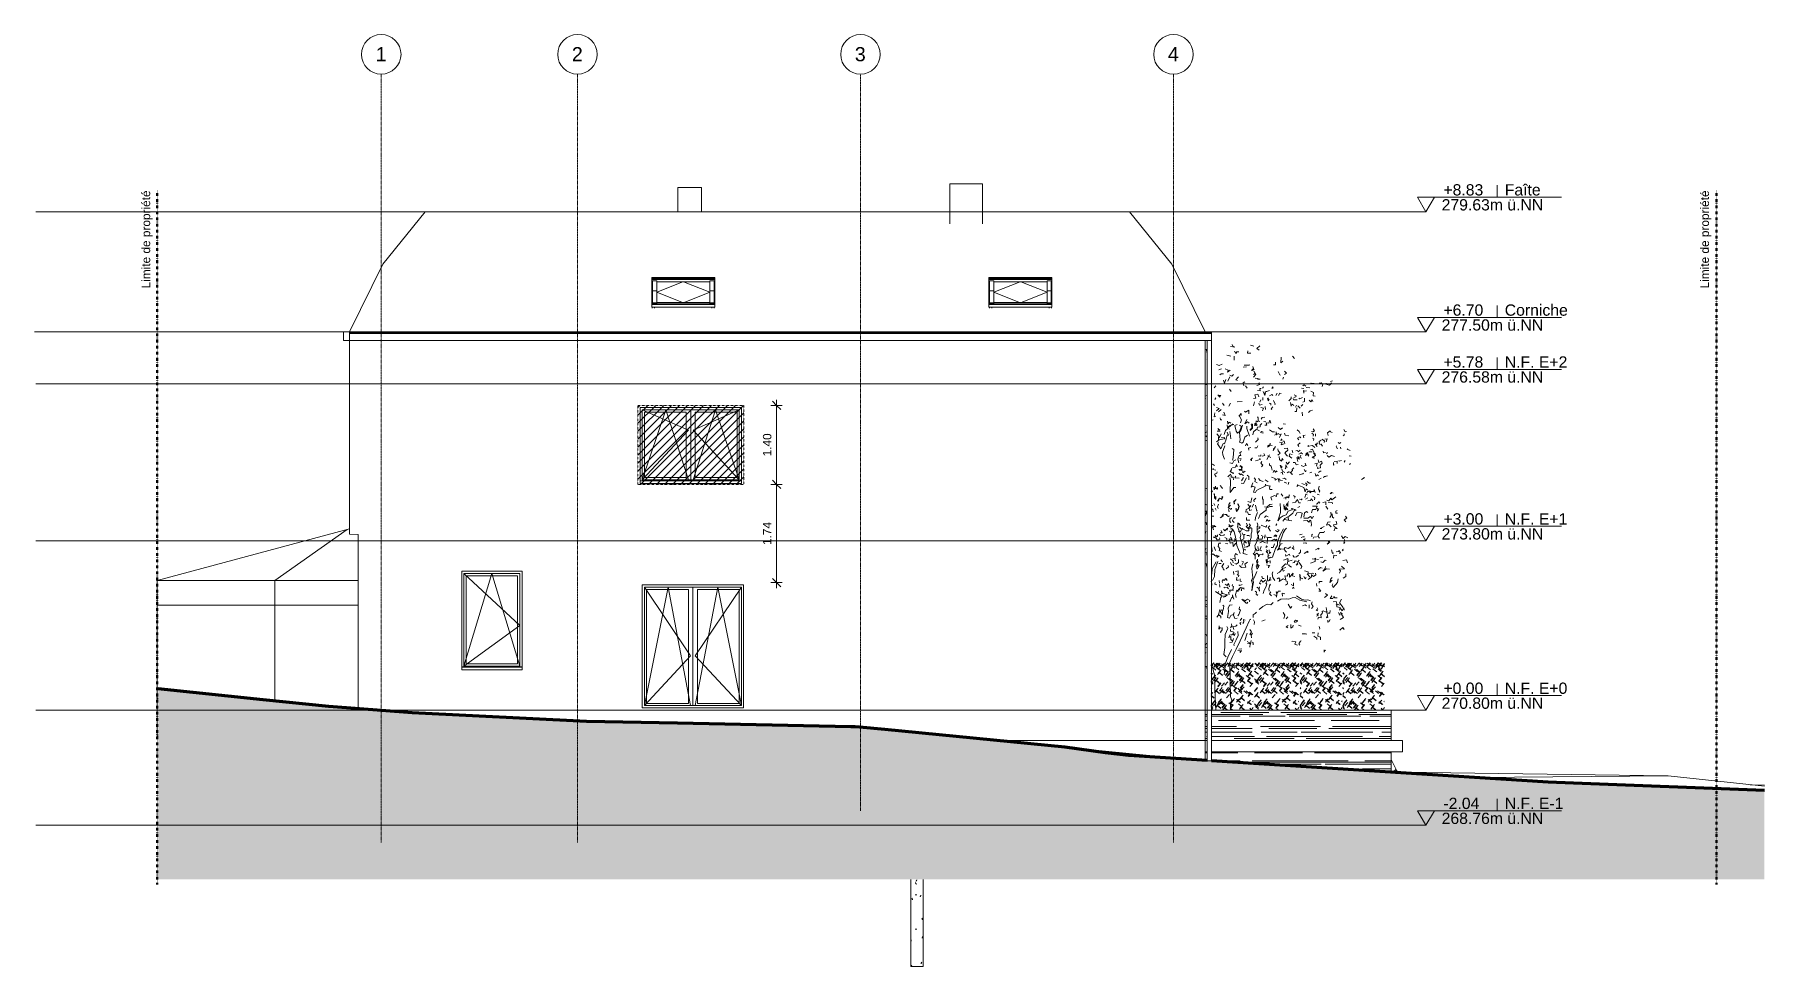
# Model space of a CAD drawing. Header units: millimetres. Extents: x 66 to 30735, y -4540 to 11969.
import ezdxf

# ---------------------------------------------------------------- set-up
doc = ezdxf.new("R2010")
doc.units = ezdxf.units.MM
for name, pattern in [('Center', [40, 10, -5, 20, -5]), ('CENTER_LINE', [5.5, 2.5, -1.5, 0, -1.5]), ('Dash 2', [1.2, 0.6, -0.6]), ('Grid Line', [22.225, 12.7, -3.175, 3.175, -3.175])]:
    doc.linetypes.add(name, pattern=pattern)
for name, color, linetype, lineweight in [('A-ANNO-DIMS', 211, 'Continuous', 9), ('A-ANNO-DIMS-100', 211, 'Continuous', 9), ('A-DETL', 90, 'Continuous', 9), ('A-DETL-GENF', 92, 'Continuous', 9), ('A-DOOR', 31, 'Continuous', 18), ('A-FLOR', 192, 'Continuous', 18), ('A-FLOR-LEVL', 51, 'Continuous', 9), ('A-GENM', 13, 'Continuous', 9), ('A-GLAZ', 151, 'Continuous', 18), ('A-ROOF', 132, 'Continuous', 9), ('A-ROOF-OTLN', 132, 'Continuous', 9), ('A-WALL', 113, 'Continuous', 18), ('A-WALL-PATT', 111, 'Continuous', 9), ('C-BLDG-PADS', 91, 'Continuous', 9), ('C-TOPO', 7, 'Continuous', 9), ('G-ANNO-TEXT', 231, 'Continuous', 9), ('G-IMPT', 8, 'Continuous', 9), ('S-COLS', 52, 'Continuous', 9), ('S-GRID', 1, 'Continuous', 9), ('S-GRID-IDEN', 1, 'Continuous', 9)]:
    doc.layers.add(name, color=color, linetype=linetype, lineweight=lineweight)
doc.styles.add('Arial', font='arial.ttf', dxfattribs={"height": 200})
doc.styles.add('Arial_1', font='arial.ttf', dxfattribs={"height": 150})
doc.styles.add('Arial_2', font='arial.ttf', dxfattribs={"height": 250})
doc.dimstyles.new('ANNOTATION_1_5MM_BLACK', dxfattribs={"dimscale": 304.8, "dimtxt": 153.03891, "dimasz": 0.492126, "dimexe": 0.328084, "dimexo": 0.0625, "dimgap": 0.131234, "dimtad": 1, "dimlfac": 0.001, "dimrnd": 0.005, "dimzin": 0, "dimdsep": 46, "dimtxsty": 'Arial_1', "dimblk1": 'OBLIQUE', "dimblk2": 'OBLIQUE', "dimsah": 1, "dimcen": 0.09, "dimdle": 0.328084, "dimazin": 0, "dimtfac": 1, "dimtdec": 4, "dimtix": 1, "dimtmove": 0, "dimatfit": 3, "dimfxl": 0.328084, "dimfxlon": 1, "dimtvp": 1, "dimtolj": 1, "dimtzin": 0, "dimarcsym": 2})

msp = doc.modelspace()

# ---------------------------------------------------------------- texts
at = {"layer": 'A-FLOR-LEVL', "char_height": 200, "attachment_point": 1, "style": 'Arial'}
for s, insert, width in [('+8.83', (25044.225, 9318.321), 873.83937), ('Faîte', (26131.403, 9318.321), 785.65375), ('279.63m ü.NN', (25012.873, 9053.354), 2228.69125), ('+6.70', (25044.225, 7188.172), 873.83937), ('Corniche', (26131.403, 7188.172), 1386.91937), ('277.50m ü.NN', (25012.873, 6923.205), 2228.69125), ('+5.78', (25044.225, 6268.172), 873.83937), ('N.F. E+2', (26131.403, 6268.172), 1370.88562), ('276.58m ü.NN', (25012.873, 6003.205), 2228.69125), ('+3.00', (25044.225, 3488.172), 873.83937), ('N.F. E+1', (26131.403, 3488.172), 1370.88562), ('273.80m ü.NN', (25012.873, 3223.205), 2228.69125), ('+0.00', (25044.225, 488.172), 873.83937), ('N.F. E+0', (26131.403, 488.172), 1370.88562), ('270.80m ü.NN', (25012.873, 223.205), 2228.69125), ('268.76m ü.NN', (25012.873, -1816.795), 2228.69125), ('-2.04', (25044.225, -1551.828), 785.65375), ('N.F. E-1', (26131.403, -1551.828), 1282.7)]:
    msp.add_mtext(s, dxfattribs=dict(at, insert=insert, width=width))
at = {"layer": 'G-ANNO-TEXT', "color": 7, "char_height": 150, "width": 2084.3875, "attachment_point": 1, "rotation": 90, "style": 'Arial_1'}
for insert in [(1965.322, 7472.121), (29601.421, 7472.121)]:
    msp.add_mtext('Limite de propriété', dxfattribs=dict(at, insert=insert))

# ---------------------------------------------------------------- blocks, each defined once
blk = doc.blocks.new('TREE 7M - Baum_29a_dwg-394111-Façade Sud')
at = {"layer": 'G-IMPT'}
for p, q in [((21623, 6466), (21680, 6446)), ((20852, 6222), (20854, 6219)), ((21206, 6290), (21274, 6274)), ((21333, 6271), (21334, 6202)), ((22366, 6271), (22405, 6233)), ((21064, 6028), (21111, 6048)), ((21260, 5905), (21220, 5830)), ((21494, 6074), (21552, 6081)), ((21513, 6110), (21600, 6111)), ((21614, 6118), (21556, 6112)), ((21686, 6041), (21658, 6017)), ((21748, 5865), (21793, 5862)), ((22207, 5899), (22195, 5865)), ((23041, 5823), (23077, 5835)), ((20854, 5763), (20820, 5768)), ((20852, 5575), (20820, 5561)), ((20820, 5537), (20828, 5513)), ((20929, 5766), (20939, 5759)), ((20977, 5708), (21009, 5745)), ((20992, 5506), (21009, 5531)), ((21250, 5685), (21279, 5643)), ((21536, 5748), (21564, 5706)), ((21838, 5702), (21857, 5727)), ((21840, 5490), (21845, 5540)), ((22097, 5614), (22075, 5576)), ((22569, 5698), (22525, 5704)), ((22611, 5715), (22677, 5711)), ((20965, 5429), (20984, 5396)), ((21059, 5288), (21106, 5327)), ((21128, 5439), (21159, 5399)), ((21270, 5436), (21242, 5383)), ((21390, 5460), (21475, 5466)), ((21697, 5461), (21678, 5392)), ((21808, 5499), (21789, 5454)), ((21884, 5381), (21890, 5324)), ((22441, 5406), (22421, 5367)), ((22551, 5415), (22523, 5385)), ((22542, 5278), (22547, 5215)), ((20820, 5040), (20840, 5045)), ((20836, 4919), (20820, 4920)), ((20854, 4945), (20845, 4942)), ((21086, 4943), (21033, 4943)), ((21700, 5039), (21710, 5080)), ((21846, 4908), (21826, 4914)), ((21858, 5115), (21893, 5108)), ((22202, 5070), (22245, 5064)), ((20829, 4859), (20854, 4835)), ((21585, 4644), (21631, 4654)), ((22365, 4604), (22373, 4558)), ((22775, 4895), (22774, 4854)), ((23218, 4661), (23228, 4632)), ((20820, 4335), (20827, 4349)), ((21625, 4446), (21637, 4428)), ((21651, 4470), (21637, 4430)), ((21960, 4526), (21912, 4442)), ((21925, 4504), (21982, 4474)), ((22160, 4342), (22168, 4299)), ((22665, 4574), (22719, 4575)), ((22990, 4567), (22971, 4541)), ((23305, 4424), (23285, 4391)), ((23374, 4505), (23411, 4501)), ((23393, 4378), (23383, 4348)), ((21502, 4122), (21463, 4063)), ((21881, 4078), (21934, 4046)), ((22219, 4038), (22266, 4020)), ((22303, 4038), (22294, 3999)), ((22469, 3992), (22444, 3960)), ((22534, 4016), (22590, 3990)), ((22674, 4202), (22709, 4214)), ((22875, 4112), (22833, 4089)), ((22915, 4124), (22965, 4145)), ((22990, 4154), (22926, 4141)), ((20820, 3921), (20844, 3924)), ((22169, 3835), (22197, 3794)), ((22641, 3761), (22597, 3739)), ((22843, 3815), (22803, 3826)), ((20834, 3644), (20854, 3632)), ((20929, 3615), (20955, 3626)), ((20929, 3439), (20972, 3434)), ((20976, 3662), (20991, 3626)), ((21000, 3578), (21014, 3544)), ((21243, 3424), (21191, 3457)), ((21235, 3553), (21244, 3512)), ((21652, 3595), (21675, 3652)), ((22293, 3417), (22295, 3363)), ((22463, 3593), (22500, 3608)), ((22961, 3612), (22993, 3562)), ((20823, 3334), (20820, 3331)), ((20832, 3163), (20820, 3119)), ((20955, 3230), (20967, 3195)), ((21736, 3255), (21778, 3243)), ((21784, 3180), (21755, 3143)), ((21883, 3104), (21870, 3045)), ((22071, 3270), (22088, 3303)), ((22491, 3108), (22540, 3119)), ((20832, 2864), (20820, 2834)), ((20977, 2893), (21002, 2831)), ((21182, 2954), (21222, 2948)), ((21519, 2854), (21534, 2832)), ((21937, 3057), (21998, 3059)), ((20849, 2660), (20854, 2656)), ((20929, 2660), (20932, 2665)), ((21065, 2599), (21103, 2597)), ((21097, 2662), (21126, 2627)), ((21323, 2455), (21327, 2402)), ((21900, 2666), (21908, 2603)), ((22793, 2676), (22829, 2666)), ((22853, 2698), (22907, 2710)), ((21070, 2297), (21077, 2247)), ((21463, 2113), (21463, 2149)), ((22629, 2416), (22675, 2363)), ((22796, 2242), (22797, 2196)), ((20820, 2007), (20854, 2000)), ((20820, 1948), (20841, 1940)), ((22663, 1864), (22666, 1804)), ((20854, 1663), (20820, 1666)), ((20929, 1618), (20940, 1613)), ((21472, 1630), (21441, 1587)), ((21824, 1579), (21882, 1599)), ((22257, 1618), (22288, 1652)), ((20832, 1347), (20854, 1300)), ((21078, 1470), (21075, 1440)), ((21562, 1361), (21522, 1232)), ((22474, 1506), (22520, 1485)), ((22719, 1368), (22764, 1369)), ((20846, 1188), (20820, 1142)), ((20820, 999), (20831, 1022)), ((21470, 1089), (21416, 1083))]:
    blk.add_line(p, q, dxfattribs=at)
at = {"layer": 'G-IMPT', "flags": 128}
for points in [[(21299, 6480), (21304, 6457), (21344, 6433), (21270, 6442)], [(21789, 6455), (21734, 6409), (21777, 6378)], [(20820, 6396), (20844, 6391), (20850, 6335)], [(21338, 6363), (21365, 6319), (21382, 6348), (21415, 6348)], [(21576, 6365), (21573, 6326), (21628, 6322)], [(22069, 6163), (22069, 6120), (22031, 6118)], [(22166, 6252), (22162, 6154), (22197, 6181)], [(21023, 6124), (21069, 6108), (21119, 6128)], [(21082, 5938), (21101, 5959), (21147, 5957)], [(21147, 5847), (21161, 5793), (21185, 5858)], [(21173, 6048), (21230, 6026), (21216, 5986), (21261, 6021)], [(21256, 5933), (21294, 5917), (21324, 5946)], [(21408, 5904), (21363, 5850), (21395, 5839)], [(21643, 6018), (21675, 6054), (21666, 6087)], [(21690, 6000), (21716, 5946), (21678, 5898)], [(21679, 5947), (21709, 5965), (21680, 6003)], [(21712, 5873), (21711, 5881), (21757, 5875)], [(22117, 6002), (22146, 5940), (22158, 5936)], [(22229, 6005), (22263, 5970), (22224, 5944)], [(21045, 5588), (21078, 5545), (21099, 5583)], [(21100, 5573), (21061, 5576), (21088, 5549)], [(21503, 5748), (21496, 5798), (21523, 5818)], [(21674, 5524), (21717, 5526), (21701, 5585), (21752, 5599), (21772, 5552)], [(21738, 5752), (21791, 5768), (21769, 5801)], [(21749, 5663), (21796, 5660), (21792, 5701), (21814, 5699)], [(21851, 5648), (21876, 5575), (21887, 5638), (21919, 5648)], [(21960, 5661), (21885, 5641), (21878, 5600), (21887, 5617)], [(21925, 5526), (21937, 5483), (21953, 5511)], [(21935, 5531), (21943, 5490), (21951, 5510)], [(21962, 5566), (22004, 5594), (22017, 5572)], [(22028, 5705), (22021, 5731), (22002, 5697)], [(22119, 5574), (22146, 5616), (22170, 5608)], [(22346, 5553), (22346, 5524), (22303, 5479)], [(22390, 5542), (22428, 5552), (22432, 5566), (22397, 5589)], [(22545, 5537), (22500, 5516), (22479, 5529)], [(22549, 5747), (22578, 5761), (22606, 5740)], [(22581, 5528), (22580, 5471), (22554, 5459)], [(22615, 5658), (22579, 5649), (22564, 5662), (22570, 5617)], [(22753, 5789), (22698, 5793), (22687, 5784)], [(22693, 5650), (22740, 5626), (22732, 5567), (22772, 5560)], [(22839, 5796), (22879, 5799), (22909, 5776), (22893, 5734)], [(23061, 5798), (23023, 5756), (22958, 5775), (22965, 5796)], [(20993, 5269), (20977, 5199), (21009, 5207)], [(21022, 5360), (21066, 5347), (21023, 5300)], [(21151, 5277), (21172, 5219), (21128, 5233)], [(21415, 5210), (21460, 5258), (21460, 5219)], [(21517, 5296), (21536, 5280), (21595, 5313), (21597, 5251)], [(21833, 5418), (21782, 5405), (21771, 5436)], [(21807, 5363), (21854, 5350), (21834, 5303)], [(21986, 5405), (21982, 5435), (21953, 5437)], [(22020, 5371), (21991, 5338), (22004, 5329)], [(22032, 5484), (22059, 5424), (22057, 5411)], [(22335, 5453), (22345, 5386), (22363, 5419), (22391, 5399)], [(22454, 5499), (22387, 5499), (22380, 5520)], [(22443, 5357), (22442, 5292), (22409, 5291)], [(22464, 5389), (22491, 5361), (22506, 5350)], [(22651, 5275), (22682, 5303), (22721, 5315)], [(22727, 5467), (22719, 5495), (22693, 5461), (22666, 5491)], [(20929, 5143), (20948, 5138), (20961, 5144)], [(21209, 4926), (21233, 4870), (21212, 4869), (21191, 4803), (21162, 4719), (21138, 4722), (21095, 4632), (21041, 4717), (21057, 4743)], [(21044, 4989), (21068, 4960), (21082, 4974)], [(21088, 5176), (21094, 5145), (21115, 5141)], [(21254, 4979), (21222, 4991), (21179, 4954), (21155, 4882)], [(21209, 5056), (21218, 4998), (21264, 5031), (21313, 5071)], [(21213, 5018), (21257, 5045), (21329, 5061)], [(21214, 5118), (21221, 5072), (21248, 5100), (21276, 5085)], [(21275, 4808), (21263, 4904), (21260, 4937)], [(21385, 5061), (21348, 5042), (21367, 4941), (21394, 4910), (21429, 4937), (21466, 5027), (21429, 5047)], [(21429, 5206), (21463, 5142), (21449, 5093)], [(21479, 5048), (21455, 4954), (21429, 4924), (21440, 4782), (21431, 4746), (21468, 4730), (21496, 4746), (21526, 4836), (21569, 4870)], [(21559, 5150), (21523, 5074), (21569, 5107), (21600, 5086)], [(21558, 5031), (21556, 4991), (21608, 4854)], [(21610, 4961), (21654, 5010), (21637, 5066), (21653, 5075)], [(21661, 5068), (21658, 4996), (21618, 4957)], [(21665, 4880), (21676, 4931), (21726, 4974)], [(21721, 5091), (21700, 5080), (21740, 5050), (21690, 5054)], [(21719, 5125), (21741, 5107), (21768, 5126), (21790, 5114)], [(21733, 5090), (21720, 5059), (21723, 5035)], [(21827, 5078), (21796, 5051), (21796, 5020), (21746, 5013), (21736, 4972), (21783, 4948)], [(21747, 5194), (21757, 5179), (21758, 5131)], [(21801, 4918), (21825, 4937), (21847, 4923)], [(21813, 5156), (21832, 5187), (21878, 5191)], [(21879, 5050), (21912, 5050), (21904, 5090), (21947, 5082), (21969, 5135), (21982, 5085)], [(21960, 4967), (22015, 4928), (22050, 4930)], [(22047, 4870), (22080, 4885), (22081, 4928)], [(22079, 4919), (22093, 4894), (22076, 4878), (22125, 4902)], [(22116, 5008), (22155, 4975), (22188, 4998)], [(22118, 4997), (22158, 4978), (22190, 5000)], [(22226, 4907), (22240, 4869), (22305, 4860)], [(22506, 4902), (22485, 4937), (22449, 4965)], [(22705, 4937), (22728, 4932), (22757, 4949), (22735, 4984)], [(22711, 4908), (22742, 4882), (22732, 4856)], [(23001, 4867), (22986, 4916), (23037, 4951), (23040, 4930), (23074, 4919)], [(23277, 4970), (23301, 4930), (23326, 4937)], [(20854, 4797), (20851, 4777), (20820, 4774)], [(21019, 4756), (21070, 4791), (21129, 4800), (21166, 4812)], [(21024, 4893), (21061, 4856), (21048, 4768)], [(21106, 4895), (21091, 4864), (21066, 4823), (21053, 4829)], [(21102, 4827), (21165, 4831), (21169, 4800)], [(21167, 4680), (21129, 4568), (21134, 4522), (21163, 4448)], [(21298, 4636), (21329, 4620), (21314, 4470), (21307, 4428)], [(21534, 4683), (21553, 4722), (21575, 4689)], [(21592, 4607), (21586, 4639), (21610, 4646)], [(21698, 4648), (21736, 4647), (21756, 4682)], [(21755, 4826), (21758, 4797), (21711, 4748)], [(21925, 4662), (21968, 4690), (21974, 4728)], [(22005, 4689), (21963, 4699), (21926, 4683)], [(22036, 4642), (22025, 4601), (22066, 4673)], [(22100, 4897), (22163, 4885), (22167, 4898), (22136, 4829)], [(22107, 4628), (22114, 4595), (22150, 4555), (22111, 4518)], [(22140, 4747), (22188, 4740), (22168, 4699), (22221, 4719)], [(22187, 4795), (22164, 4776), (22176, 4808)], [(22231, 4725), (22222, 4763), (22198, 4764)], [(22219, 4637), (22278, 4643), (22287, 4605), (22263, 4584)], [(22507, 4604), (22468, 4576), (22455, 4600), (22428, 4592)], [(22480, 4791), (22455, 4820), (22499, 4843), (22516, 4823)], [(22481, 4672), (22465, 4700), (22502, 4737)], [(22571, 4826), (22558, 4864), (22591, 4871)], [(22658, 4663), (22658, 4691), (22637, 4676)], [(22765, 4651), (22724, 4688), (22688, 4683)], [(22689, 4614), (22725, 4622), (22747, 4570)], [(22720, 4817), (22744, 4807), (22742, 4780)], [(22824, 4732), (22800, 4731), (22799, 4709), (22770, 4712), (22806, 4671)], [(22874, 4781), (22842, 4762), (22853, 4705), (22879, 4712), (22898, 4679)], [(22930, 4743), (22938, 4772), (22890, 4802)], [(22941, 4801), (22981, 4806), (22966, 4753)], [(23149, 4685), (23140, 4673), (23165, 4628)], [(23177, 4743), (23201, 4727), (23226, 4740)], [(23283, 4893), (23285, 4874), (23269, 4860)], [(23340, 4629), (23351, 4619), (23391, 4601)], [(20929, 4349), (20950, 4360), (20985, 4334)], [(21256, 4384), (21306, 4372), (21329, 4417), (21364, 4433)], [(21388, 4310), (21374, 4353), (21358, 4305), (21306, 4299)], [(21464, 4582), (21434, 4558), (21451, 4512), (21422, 4514), (21400, 4445), (21416, 4380)], [(21417, 4261), (21472, 4265), (21478, 4312), (21439, 4333)], [(21435, 4314), (21467, 4304), (21468, 4243), (21422, 4253)], [(21430, 4459), (21460, 4453), (21439, 4418)], [(21661, 4471), (21643, 4451), (21644, 4418)], [(21715, 4417), (21794, 4442), (21788, 4462)], [(21757, 4507), (21804, 4499), (21806, 4524)], [(21826, 4407), (21807, 4378), (21843, 4340), (21816, 4311)], [(21860, 4545), (21877, 4514), (21833, 4498)], [(21962, 4371), (21958, 4340), (21993, 4324), (22007, 4249)], [(22134, 4493), (22136, 4442), (22174, 4409), (22187, 4457), (22204, 4429)], [(22150, 4339), (22166, 4289), (22183, 4315)], [(22255, 4580), (22231, 4550), (22280, 4502)], [(22238, 4274), (22253, 4295), (22250, 4344), (22271, 4301)], [(22256, 4395), (22279, 4356), (22313, 4397)], [(22363, 4529), (22322, 4543), (22308, 4497), (22354, 4465)], [(22381, 4386), (22414, 4386), (22435, 4349), (22469, 4353)], [(22460, 4500), (22491, 4447), (22446, 4477), (22462, 4408)], [(22481, 4534), (22517, 4550), (22544, 4539), (22519, 4566)], [(22514, 4517), (22497, 4478), (22535, 4463)], [(22521, 4333), (22564, 4316), (22603, 4342), (22594, 4377), (22611, 4326)], [(22631, 4558), (22597, 4513), (22633, 4528), (22660, 4501)], [(22648, 4571), (22605, 4549), (22635, 4546), (22655, 4516)], [(22745, 4464), (22717, 4483), (22774, 4513), (22755, 4541)], [(22765, 4466), (22721, 4479), (22778, 4512), (22764, 4554), (22734, 4552)], [(22766, 4361), (22804, 4373), (22796, 4322)], [(22826, 4436), (22837, 4385), (22884, 4409), (22895, 4376), (22858, 4341), (22864, 4293), (22810, 4280), (22820, 4308)], [(22910, 4586), (22920, 4557), (22952, 4565)], [(22983, 4512), (23013, 4484), (23060, 4514), (23112, 4491)], [(23095, 4390), (23096, 4340), (23109, 4345)], [(23110, 4408), (23159, 4410), (23161, 4367)], [(23238, 4424), (23197, 4410), (23192, 4424)], [(20960, 4290), (20954, 4266), (21009, 4250)], [(21033, 4225), (21025, 4197), (20986, 4180), (21017, 4136)], [(21274, 4182), (21247, 4156), (21223, 4131)], [(21257, 4113), (21268, 4073), (21262, 3854), (21329, 3943), (21364, 3947)], [(21291, 4285), (21265, 4231), (21323, 4195)], [(21289, 4278), (21277, 4221), (21329, 4200)], [(21278, 4162), (21279, 4130), (21314, 4129), (21322, 4080)], [(21362, 4147), (21344, 4113), (21423, 4110)], [(21419, 4200), (21446, 4171), (21453, 4186), (21498, 4155)], [(21552, 4113), (21500, 4018), (21460, 4024)], [(21488, 4239), (21490, 4202), (21528, 4232)], [(21565, 4161), (21593, 4138), (21597, 4083)], [(21663, 4027), (21634, 3951), (21657, 3967), (21707, 3950), (21675, 3863), (21711, 3856), (21729, 3889), (21774, 3913), (21848, 3950), (21881, 3969), (21887, 4003), (21894, 3984), (21966, 3966), (21975, 3976), (21959, 3940), (21969, 3912), (22005, 3911)], [(21687, 4114), (21710, 4088), (21703, 4051), (21740, 4030)], [(21765, 4105), (21796, 4066), (21848, 4051)], [(22130, 4039), (22115, 4107), (22062, 4075), (22062, 4102), (21997, 4127)], [(22024, 4208), (22043, 4253), (22065, 4213), (22076, 4238), (22096, 4222)], [(22131, 4099), (22151, 4075), (22190, 4066)], [(22197, 4172), (22187, 4216), (22160, 4206)], [(22181, 4270), (22194, 4236), (22230, 4209)], [(22197, 4104), (22229, 4111), (22258, 4089)], [(22275, 4205), (22301, 4221), (22339, 4212), (22367, 4246), (22360, 4266), (22391, 4292)], [(22329, 4217), (22355, 4178), (22373, 4180)], [(22454, 3990), (22572, 3943), (22591, 3870), (22611, 3919), (22632, 3902)], [(22488, 4167), (22552, 4188), (22564, 4199)], [(22574, 4263), (22595, 4227), (22619, 4240)], [(22579, 4263), (22598, 4228), (22607, 4228)], [(22599, 4029), (22627, 3996), (22612, 3972)], [(22630, 4048), (22661, 4023), (22690, 4023)], [(22768, 4193), (22782, 4148), (22814, 4167), (22829, 4153)], [(22830, 4209), (22856, 4234), (22874, 4234)], [(23594, 4085), (23638, 4113), (23639, 4127)], [(20820, 3884), (20826, 3884), (20820, 3900)], [(20929, 3874), (20937, 3884), (20951, 3866)], [(21036, 3935), (21010, 3932), (21003, 3968), (20981, 3902), (20973, 3953)], [(20974, 3932), (21039, 3915), (21041, 3945)], [(20982, 3837), (20983, 3777), (21007, 3786), (21010, 3739)], [(20985, 3826), (20984, 3748), (20999, 3772), (21001, 3733)], [(21039, 3702), (21077, 3756), (21113, 3744), (21123, 3794)], [(21133, 3777), (21115, 3731), (21075, 3753), (21049, 3699)], [(21086, 3979), (21114, 3945), (21130, 3926)], [(21371, 3730), (21327, 3695), (21333, 3650)], [(21361, 3725), (21332, 3691), (21339, 3656)], [(21645, 3762), (21632, 3676), (21574, 3698)], [(21689, 3692), (21683, 3720), (21721, 3757)], [(21851, 3643), (21851, 3734), (21836, 3742), (21837, 3783)], [(22003, 3720), (21987, 3772), (22050, 3801), (22087, 3788), (22088, 3830), (22121, 3830)], [(22308, 3812), (22305, 3760), (22271, 3781), (22212, 3756)], [(22248, 3738), (22255, 3780), (22291, 3763), (22316, 3813)], [(22285, 3614), (22284, 3670), (22298, 3694)], [(22367, 3675), (22423, 3686), (22456, 3732), (22482, 3673), (22511, 3673)], [(22402, 3754), (22417, 3781), (22384, 3801)], [(22493, 3738), (22520, 3725), (22541, 3746)], [(22586, 3770), (22603, 3829), (22626, 3817)], [(22622, 3843), (22639, 3888), (22695, 3848), (22675, 3893)], [(22726, 3706), (22702, 3745), (22690, 3716), (22640, 3706)], [(22682, 3872), (22747, 3873), (22753, 3908), (22771, 3855)], [(22721, 3791), (22766, 3766), (22761, 3724)], [(22790, 3651), (22808, 3657), (22834, 3688), (22853, 3669)], [(22839, 3966), (22828, 3916), (22855, 3880), (22842, 3863)], [(22907, 3679), (22957, 3689), (22960, 3639)], [(22975, 3720), (23011, 3708), (23048, 3758), (23066, 3728), (23139, 3778)], [(23002, 3683), (23069, 3678), (23079, 3655)], [(23037, 3830), (23061, 3855), (23087, 3845)], [(23055, 3833), (23066, 3858), (23091, 3842)], [(20820, 3445), (20826, 3446), (20843, 3504)], [(20820, 3409), (20822, 3409), (20820, 3407)], [(20929, 3558), (20953, 3558), (20964, 3516)], [(21055, 3651), (21039, 3604), (21048, 3570)], [(21143, 3480), (21136, 3438), (21087, 3408)], [(21104, 3408), (21131, 3471), (21137, 3439)], [(21164, 3467), (21205, 3467), (21224, 3429), (21248, 3445)], [(21271, 3630), (21225, 3593), (21279, 3552), (21284, 3575)], [(21261, 3677), (21237, 3644), (21236, 3577), (21279, 3560), (21288, 3581)], [(21287, 3414), (21255, 3392), (21259, 3343), (21274, 3323)], [(21311, 3377), (21306, 3353), (21337, 3327)], [(21316, 3402), (21341, 3401), (21354, 3412)], [(21362, 3566), (21377, 3518), (21406, 3554), (21414, 3615), (21396, 3654)], [(21405, 3654), (21425, 3608), (21408, 3567), (21377, 3534), (21368, 3581)], [(21575, 3647), (21604, 3606), (21586, 3572), (21547, 3552), (21541, 3505), (21568, 3511), (21588, 3466), (21625, 3466)], [(21553, 3416), (21555, 3368), (21611, 3366)], [(21627, 3623), (21602, 3584), (21605, 3539), (21648, 3549)], [(21749, 3504), (21712, 3415), (21708, 3359)], [(21714, 3634), (21735, 3524), (21748, 3533)], [(21768, 3396), (21794, 3468), (21903, 3542), (21901, 3578), (21968, 3607), (22016, 3610)], [(22010, 3652), (21967, 3642), (21915, 3599), (21870, 3605)], [(21872, 3411), (21900, 3444), (21938, 3424)], [(21899, 3345), (21913, 3378), (21943, 3349), (21972, 3366)], [(22150, 3663), (22157, 3552), (22156, 3502), (22125, 3407), (22109, 3354), (22148, 3410), (22204, 3443), (22257, 3463), (22291, 3523), (22357, 3547), (22372, 3572)], [(22411, 3561), (22376, 3490), (22310, 3437), (22230, 3398), (22196, 3347)], [(22215, 3643), (22222, 3559), (22258, 3592), (22288, 3549)], [(22224, 3616), (22237, 3541), (22259, 3564), (22271, 3556)], [(22228, 3376), (22287, 3367), (22354, 3353)], [(22250, 3606), (22269, 3663), (22283, 3609)], [(22343, 3572), (22391, 3563), (22432, 3542), (22401, 3531)], [(22422, 3440), (22448, 3495), (22507, 3502), (22539, 3489), (22533, 3460), (22514, 3404)], [(22643, 3502), (22615, 3517), (22581, 3495), (22569, 3419)], [(22741, 3435), (22719, 3396), (22686, 3432), (22643, 3399), (22569, 3401)], [(22723, 3615), (22806, 3615), (22785, 3554), (22720, 3554), (22708, 3497)], [(22787, 3586), (22818, 3575), (22810, 3528), (22833, 3569)], [(23047, 3508), (23055, 3446), (23030, 3411), (23070, 3476), (23079, 3421), (23103, 3399)], [(23158, 3537), (23137, 3525), (23136, 3488), (23169, 3491)], [(23312, 3335), (23286, 3369), (23329, 3402), (23310, 3438)], [(20820, 3316), (20846, 3318), (20841, 3285)], [(20929, 3265), (20978, 3271), (20993, 3248)], [(20929, 3264), (20954, 3238), (20983, 3266), (21007, 3250)], [(21041, 3108), (21041, 3078), (20999, 3093), (21019, 3068), (20961, 3067), (21015, 3044), (21033, 3017)], [(21071, 3117), (21095, 3093), (21154, 3098), (21154, 3120)], [(21088, 3143), (21122, 3144), (21104, 3181)], [(21147, 3204), (21168, 3178), (21217, 3222), (21208, 3189)], [(21232, 3262), (21270, 3241), (21319, 3277)], [(21238, 3292), (21256, 3263), (21293, 3263)], [(21244, 3171), (21274, 3161), (21267, 3102)], [(21269, 3212), (21305, 3205), (21332, 3160), (21349, 3096), (21369, 3004), (21383, 2918), (21438, 2776)], [(21282, 3216), (21313, 3198), (21282, 3156)], [(21394, 3252), (21412, 3312), (21449, 3271)], [(21400, 3319), (21399, 3236), (21434, 3140), (21450, 3105), (21442, 3050), (21473, 2936), (21500, 2832), (21493, 2775), (21563, 2758)], [(21463, 3203), (21449, 3158), (21412, 3167)], [(21429, 3242), (21460, 3211), (21475, 3218), (21495, 3203)], [(21473, 3144), (21482, 3116), (21531, 3109), (21508, 3098), (21505, 3038), (21457, 3014)], [(21555, 3313), (21568, 3269), (21549, 3252), (21592, 3205), (21593, 3179), (21549, 3174), (21504, 3200)], [(21513, 2887), (21563, 2894), (21606, 2923), (21616, 3005), (21636, 3061), (21636, 3125), (21647, 3159), (21645, 3225), (21609, 3244)], [(21557, 3094), (21600, 3094), (21605, 3082)], [(21599, 3299), (21623, 3269), (21582, 3227), (21621, 3219)], [(21740, 3316), (21754, 3286), (21739, 3228), (21741, 3162), (21757, 3076), (21734, 3024), (21748, 3008), (21703, 2915), (21712, 2845), (21693, 2787), (21672, 2774), (21706, 2742), (21708, 2676)], [(21789, 3253), (21790, 3223), (21741, 3200)], [(21766, 3100), (21763, 3032), (21829, 3032), (21843, 3080), (21812, 3097)], [(21811, 3276), (21894, 3244), (21914, 3272)], [(21897, 3069), (21928, 3059), (21922, 2954)], [(21904, 2818), (21923, 2792), (21939, 2766), (21939, 2689), (22015, 2708), (22066, 2861), (22100, 2924), (22103, 2990), (22154, 3116), (22207, 3213)], [(21964, 3263), (21939, 3236), (21979, 3169)], [(22040, 3075), (22064, 3107), (22073, 3068), (22092, 3103)], [(22064, 3183), (22100, 3160), (22129, 3191), (22100, 3201)], [(22261, 3226), (22239, 3198), (22200, 3139), (22141, 2970), (22147, 2928), (22125, 2872), (22103, 2836), (22149, 2858), (22189, 2852)], [(22524, 3057), (22551, 3069), (22580, 3073)], [(22566, 3354), (22630, 3359), (22658, 3330), (22682, 3363), (22692, 3362), (22707, 3292), (22697, 3257)], [(22721, 3119), (22709, 3107), (22712, 3072)], [(22794, 3068), (22744, 3064), (22733, 3042)], [(22936, 3173), (22924, 3150), (22854, 3147), (22818, 3082), (22846, 3049)], [(22927, 3255), (22860, 3221), (22891, 3220)], [(23039, 3337), (22995, 3332), (22969, 3279), (23012, 3287), (23051, 3247)], [(23144, 3349), (23152, 3295), (23093, 3283), (23109, 3256), (23159, 3218), (23111, 3214), (23107, 3174)], [(23352, 3054), (23303, 3078), (23265, 3039), (23235, 3089)], [(20820, 3008), (20822, 3007), (20820, 3005)], [(20820, 2800), (20852, 2790), (20848, 2746)], [(20929, 2815), (20942, 2810), (20940, 2877)], [(20929, 2751), (20958, 2767), (21009, 2729), (21033, 2745), (21030, 2707), (21071, 2734)], [(21040, 3010), (21079, 3029), (21076, 3055)], [(21097, 2958), (21060, 2956), (21051, 2900), (21080, 2862), (21070, 2831), (21109, 2810)], [(21167, 3059), (21207, 3043), (21206, 3002), (21248, 3014)], [(21272, 3066), (21300, 3018), (21245, 3033), (21265, 2961), (21311, 2972), (21317, 2902), (21364, 2956)], [(21334, 3035), (21354, 3021), (21335, 2984)], [(21391, 2753), (21355, 2774), (21347, 2737), (21350, 2683)], [(21552, 2960), (21519, 2991), (21503, 2948), (21519, 2916)], [(21598, 3011), (21582, 2981), (21608, 2910), (21525, 2887)], [(21704, 2756), (21738, 2783), (21764, 2751), (21766, 2717), (21790, 2755), (21843, 2754), (21843, 2775)], [(21708, 2870), (21744, 2823), (21765, 2827), (21756, 2901)], [(21813, 2900), (21789, 2837), (21827, 2821)], [(21792, 2967), (21835, 2987), (21888, 2963)], [(21900, 2914), (21918, 2902), (21895, 2884)], [(21904, 2839), (21924, 2827), (21916, 2788)], [(21955, 2840), (21959, 2777), (21984, 2796)], [(22047, 2949), (22026, 2883), (21991, 2883)], [(21995, 3004), (22051, 3028), (22075, 3013), (22091, 3030)], [(22164, 2847), (22124, 2873), (22146, 2933), (22187, 2953)], [(22262, 2798), (22215, 2850), (22236, 2882), (22294, 2862), (22337, 2894)], [(22243, 2756), (22250, 2728), (22314, 2766), (22323, 2741)], [(22382, 2914), (22392, 2888), (22361, 2874), (22395, 2846)], [(22483, 2771), (22512, 2800), (22513, 2843)], [(22560, 3024), (22593, 3033), (22576, 3001)], [(22560, 2960), (22604, 2967), (22619, 2950)], [(22573, 2776), (22640, 2816), (22638, 2787)], [(22779, 2842), (22820, 2866), (22832, 2854), (22841, 2870)], [(23002, 2984), (23029, 2983), (22985, 2941), (23014, 2950)], [(23062, 2840), (23076, 2773), (23096, 2789)], [(23143, 2806), (23183, 2812), (23189, 2830), (23217, 2791), (23201, 2774)], [(23272, 2850), (23248, 2839), (23267, 2824)], [(23288, 3023), (23278, 2952), (23298, 2974)], [(20854, 2519), (20841, 2563), (20835, 2599)], [(20936, 2412), (20945, 2506), (21014, 2628)], [(21046, 2631), (20990, 2492), (20984, 2367), (20951, 2294)], [(21151, 2601), (21113, 2542), (21133, 2528), (21147, 2484), (21164, 2485)], [(21192, 2505), (21235, 2538), (21229, 2565)], [(21271, 2614), (21287, 2576), (21326, 2562)], [(21272, 2678), (21311, 2647), (21316, 2607)], [(21313, 2684), (21346, 2682), (21355, 2646)], [(21408, 2667), (21409, 2618), (21370, 2588), (21346, 2598)], [(21356, 2459), (21407, 2467), (21406, 2408)], [(21568, 2621), (21523, 2589), (21540, 2534), (21466, 2528), (21426, 2561)], [(21472, 2567), (21499, 2629), (21472, 2642)], [(21666, 2593), (21649, 2509), (21660, 2389), (21663, 2348), (21643, 2294), (21657, 2236), (21645, 2111), (21678, 2267), (21666, 2301), (21695, 2354), (21737, 2458)], [(21747, 2672), (21753, 2617), (21723, 2554), (21739, 2497), (21776, 2564), (21745, 2578)], [(21747, 2658), (21733, 2641), (21760, 2523), (21774, 2556)], [(21908, 2575), (21948, 2561), (21945, 2519), (21964, 2569)], [(21921, 2676), (21920, 2625), (21927, 2604)], [(21952, 2741), (21931, 2726), (21940, 2690), (21978, 2708)], [(21933, 2636), (21974, 2644), (21974, 2606)], [(22293, 2671), (22273, 2578), (22243, 2593), (22182, 2525), (22192, 2504), (22137, 2445), (22096, 2418)], [(22251, 2529), (22189, 2512), (22202, 2461), (22224, 2473)], [(22206, 2659), (22283, 2688), (22283, 2635), (22362, 2660)], [(22349, 2531), (22303, 2562), (22304, 2582)], [(22372, 2609), (22400, 2615), (22418, 2647), (22468, 2635), (22484, 2659)], [(22373, 2741), (22396, 2708), (22442, 2717), (22477, 2744)], [(22469, 2615), (22436, 2569), (22465, 2584)], [(22489, 2614), (22532, 2545), (22517, 2503)], [(22582, 2471), (22644, 2453), (22645, 2422), (22716, 2426), (22749, 2413)], [(22690, 2603), (22768, 2634), (22778, 2695), (22756, 2673), (22715, 2683)], [(22822, 2493), (22865, 2526), (22894, 2517)], [(22869, 2629), (22906, 2615), (22948, 2657), (22965, 2651)], [(22953, 2542), (22947, 2507), (22905, 2465), (22974, 2505), (23022, 2496)], [(23152, 2742), (23099, 2745), (23096, 2690)], [(23204, 2427), (23220, 2471), (23196, 2497), (23292, 2501), (23240, 2548)], [(23262, 2654), (23325, 2664), (23345, 2609)], [(20929, 2282), (20940, 2235), (20932, 2184)], [(20996, 2260), (20993, 2233), (21029, 2219)], [(21076, 2226), (21082, 2190), (21082, 2181)], [(21130, 2263), (21124, 2285), (21134, 2314), (21156, 2297), (21185, 2332), (21211, 2297)], [(21150, 2181), (21167, 2165), (21208, 2178), (21232, 2152)], [(21175, 2232), (21209, 2207), (21232, 2244), (21254, 2182)], [(21303, 2227), (21299, 2203), (21320, 2190), (21310, 2129)], [(21372, 1995), (21357, 2046), (21375, 2109), (21386, 2128), (21403, 2104), (21412, 2139), (21447, 2170), (21509, 2161)], [(21382, 2356), (21374, 2303), (21408, 2300)], [(21385, 2404), (21416, 2388), (21410, 2361)], [(21473, 2226), (21437, 2207), (21415, 2221)], [(21510, 2144), (21464, 2166), (21422, 2156), (21435, 2127)], [(21441, 2325), (21440, 2287), (21466, 2278)], [(21785, 2187), (21775, 2154), (21785, 2109), (21768, 2159), (21738, 2176)], [(21894, 2307), (21840, 2270), (21811, 2310), (21783, 2250), (21809, 2233)], [(21827, 2375), (21839, 2330), (21867, 2330)], [(21923, 2388), (21927, 2301), (21894, 2249), (21911, 2229), (21895, 2180), (21868, 2125), (21850, 2069)], [(21971, 2355), (21974, 2326), (21940, 2289), (21990, 2311)], [(21953, 2110), (21947, 2151), (21958, 2205), (21978, 2229)], [(22018, 2453), (22008, 2415), (22020, 2350), (22058, 2298)], [(22098, 2329), (22128, 2342), (22146, 2322), (22132, 2281), (22201, 2329), (22245, 2309)], [(22259, 2283), (22234, 2378), (22279, 2373), (22284, 2417), (22316, 2414), (22316, 2357), (22378, 2427), (22371, 2377), (22408, 2370)], [(22244, 2215), (22281, 2240), (22271, 2284)], [(22347, 2226), (22387, 2201), (22384, 2254)], [(22368, 2158), (22385, 2179), (22396, 2153)], [(22503, 2299), (22499, 2408), (22509, 2347), (22553, 2324)], [(22567, 2367), (22592, 2327), (22609, 2352)], [(22703, 2401), (22705, 2361), (22648, 2312)], [(22713, 2392), (22740, 2368), (22784, 2397), (22776, 2429)], [(22838, 2155), (22872, 2110), (22834, 2106)], [(22894, 2282), (22844, 2279), (22839, 2249)], [(23072, 2351), (23048, 2329), (23033, 2260), (23071, 2304)], [(23178, 2327), (23167, 2264), (23092, 2172), (23072, 2213), (23081, 2237)], [(23315, 2414), (23316, 2367), (23267, 2336)], [(20854, 1877), (20852, 1873), (20820, 1857)], [(21078, 1909), (21100, 1995), (21122, 2019), (21090, 2041), (21003, 2100), (21044, 2075), (21057, 2100)], [(21024, 1649), (21052, 1678), (21062, 1715), (21082, 1786), (21096, 1727), (21127, 1696), (21126, 1754), (21111, 1775), (21138, 1771), (21153, 1841), (21134, 1859)], [(21082, 2051), (21116, 2060), (21110, 2114), (21128, 2067), (21218, 2040), (21187, 2028), (21147, 2022)], [(21218, 2044), (21190, 2042), (21184, 2011), (21139, 2003)], [(21300, 1865), (21254, 1860), (21225, 1808), (21233, 1746), (21229, 1710), (21218, 1639), (21249, 1631), (21274, 1675), (21318, 1693), (21335, 1728), (21320, 1681), (21345, 1626), (21385, 1630)], [(21248, 2044), (21233, 2087), (21265, 2097), (21254, 2124), (21322, 2125)], [(21326, 1964), (21316, 1998), (21303, 2040), (21303, 2003), (21285, 1991), (21256, 1916)], [(21469, 1966), (21547, 1895), (21567, 1895), (21575, 1913)], [(21501, 1962), (21518, 1933), (21572, 1968), (21611, 1944), (21608, 1916)], [(21737, 2038), (21756, 2038), (21722, 2054), (21731, 2089), (21707, 2106)], [(21777, 1783), (21841, 1836), (21920, 1875), (21983, 1868), (22027, 1909)], [(21986, 2098), (21961, 2058), (21995, 2025)], [(22038, 2051), (22078, 2031), (22084, 2004), (22088, 2056), (22080, 2094), (22104, 2073), (22115, 2110), (22156, 2106)], [(22101, 1929), (22160, 1969), (22263, 1973), (22306, 1965), (22362, 1987), (22413, 1993), (22501, 1950), (22623, 1919)], [(22192, 2019), (22183, 2073), (22230, 2059)], [(22291, 1879), (22335, 1806), (22357, 1834)], [(22685, 1935), (22643, 1952), (22591, 1949), (22528, 1969), (22438, 2027)], [(22547, 1846), (22595, 1868), (22619, 1846)], [(22718, 1919), (22708, 1883), (22734, 1839), (22703, 1801)], [(22955, 2066), (22990, 2037), (22937, 1995)], [(23065, 2024), (23038, 1978), (23082, 1975), (23103, 2016), (23121, 1987), (23159, 1987)], [(23092, 1919), (23142, 1923), (23155, 1877), (23153, 1829), (23211, 1821), (23201, 1772)], [(23144, 1857), (23168, 1880), (23200, 1861)], [(23235, 1965), (23203, 1901), (23265, 1817)], [(20820, 1837), (20836, 1829), (20854, 1836)], [(20820, 1625), (20842, 1632), (20853, 1589)], [(21095, 1627), (21096, 1659), (21061, 1686)], [(21272, 0), (21271, 123), (21294, 179), (21269, 240), (21262, 501), (21262, 647), (21260, 780), (21254, 833), (21305, 951), (21370, 1081), (21440, 1226), (21545, 1458), (21603, 1578), (21620, 1609), (21631, 1605)], [(21426, 1829), (21422, 1790), (21444, 1770), (21419, 1693), (21401, 1671)], [(21451, 1520), (21437, 1549), (21461, 1557)], [(21527, 1594), (21499, 1607), (21506, 1566), (21487, 1537)], [(21671, 1642), (21670, 1688), (21704, 1712), (21728, 1736)], [(21674, 1598), (21695, 1563), (21688, 1519)], [(22201, 1729), (22232, 1681), (22217, 1625)], [(22399, 1566), (22424, 1594), (22463, 1579)], [(22403, 1555), (22446, 1563), (22454, 1597)], [(22808, 1814), (22818, 1789), (22790, 1780), (22809, 1757)], [(22838, 1719), (22798, 1703), (22830, 1682), (22792, 1665)], [(22818, 1614), (22827, 1650), (22875, 1633), (22872, 1687), (22897, 1710), (22903, 1740)], [(22891, 1747), (22912, 1759), (22965, 1734), (22985, 1755)], [(22964, 1820), (22988, 1674), (22972, 1638), (23001, 1654)], [(22994, 1597), (22993, 1559), (23012, 1567), (23034, 1603)], [(23034, 1766), (23030, 1719), (22999, 1716)], [(23186, 1730), (23193, 1705), (23211, 1684)], [(23256, 1711), (23222, 1727), (23270, 1639), (23211, 1604)], [(23219, 1799), (23249, 1758), (23280, 1811), (23286, 1771)], [(21070, 1494), (21063, 1435), (21077, 1452), (21122, 1456), (21124, 1420), (21089, 1380), (21098, 1372)], [(21194, 947), (21152, 983), (21167, 1110), (21167, 1208), (21173, 1342), (21219, 1449), (21207, 1480)], [(21261, 1341), (21241, 1286), (21274, 1305), (21277, 1252), (21308, 1222)], [(21325, 1269), (21299, 1206), (21258, 1198)], [(21268, 1426), (21271, 1398), (21327, 1383), (21323, 1338)], [(21287, 1532), (21292, 1493), (21271, 1459)], [(21288, 1331), (21311, 1349), (21342, 1325), (21351, 1357)], [(21389, 1513), (21365, 1488), (21309, 1479), (21329, 1427)], [(21402, 1393), (21407, 1325), (21367, 1248), (21328, 1162), (21335, 1142)], [(21562, 1217), (21604, 1195), (21626, 1169), (21637, 1233)], [(21610, 1426), (21640, 1390), (21610, 1338), (21647, 1337)], [(21661, 1361), (21637, 1329), (21641, 1284)], [(22294, 1497), (22258, 1476), (22283, 1457)], [(22340, 1518), (22340, 1453), (22373, 1475), (22380, 1506)], [(22542, 1353), (22598, 1353), (22622, 1345)], [(22802, 1251), (22799, 1274), (22747, 1308)], [(22825, 1372), (22819, 1313), (22867, 1291), (22865, 1246)], [(22839, 1480), (22853, 1449), (22850, 1437)], [(23207, 1419), (23263, 1462), (23286, 1428)], [(20820, 1121), (20844, 1112), (20854, 1115)], [(21287, 1073), (21222, 941), (21171, 801), (21174, 774), (21159, 625)], [(21398, 1056), (21440, 1049), (21442, 1019), (21463, 1057)], [(21568, 1182), (21618, 1174), (21611, 1115)], [(21671, 1157), (21672, 1189), (21657, 1205)], [(22356, 1214), (22376, 1220), (22427, 1211), (22411, 1171), (22455, 1149)], [(22496, 1150), (22483, 1174), (22512, 1222), (22522, 1226)], [(22928, 1068), (22928, 1026), (22940, 1057), (22962, 1061)], [(20929, 790), (20949, 755), (20990, 603), (20993, 381), (21003, 98), (21008, 0)]]:
    blk.add_lwpolyline(points, dxfattribs=at)
blk = doc.blocks.new('TREE 7M - TREE 7M-394112-Façade Sud')
blk.add_blockref('TREE 7M - Baum_29a_dwg-394111-Façade Sud', (0, 0))
blk = doc.blocks.new('HEDGE - B_Hecke_Plan_D_02_dwg-399854-Façade Sud')
at = {"layer": 'G-IMPT'}
for p, q in [((20979, 837), (20929, 779)), ((20971, 837), (20929, 788)), ((20929, 806), (20956, 784)), ((20929, 795), (20950, 778)), ((20929, 661), (20956, 639)), ((20929, 653), (20944, 641)), ((21001, 622), (20950, 563)), ((20953, 755), (21010, 707)), ((21028, 830), (20976, 770)), ((20979, 817), (21036, 770)), ((21033, 821), (20982, 762)), ((21058, 832), (21007, 773)), ((21015, 767), (21072, 720)), ((21017, 757), (21074, 710)), ((21029, 832), (21086, 785)), ((21087, 832), (21036, 773)), ((21091, 689), (21040, 629)), ((21051, 827), (21108, 780)), ((21104, 712), (21053, 653)), ((21107, 788), (21056, 728)), ((21065, 671), (21122, 623)), ((21072, 658), (21129, 611)), ((21102, 793), (21159, 746)), ((21162, 830), (21111, 770)), ((21111, 820), (21168, 773)), ((21136, 723), (21193, 676)), ((21165, 721), (21221, 673)), ((21224, 837), (21175, 780)), ((21177, 718), (21234, 671)), ((21229, 681), (21178, 621)), ((21230, 670), (21179, 610)), ((21247, 640), (21196, 580)), ((21259, 663), (21208, 604)), ((21213, 832), (21270, 785)), ((21272, 832), (21220, 773)), ((21235, 827), (21292, 780)), ((21297, 746), (21245, 687)), ((21309, 770), (21258, 710)), ((21270, 728), (21327, 681)), ((21277, 716), (21334, 669)), ((21286, 793), (21343, 746)), ((21346, 830), (21295, 770)), ((21295, 820), (21352, 773)), ((21403, 661), (21351, 602)), ((21408, 837), (21359, 780)), ((21362, 762), (21419, 714)), ((21415, 685), (21364, 625)), ((21365, 832), (21421, 785)), ((21423, 832), (21371, 773)), ((21376, 643), (21433, 596)), ((21428, 645), (21377, 585)), ((21383, 631), (21440, 584)), ((21387, 827), (21444, 780)), ((21412, 629), (21469, 581)), ((21424, 626), (21481, 579)), ((21438, 793), (21495, 746)), ((21497, 830), (21446, 770)), ((21446, 820), (21503, 773)), ((21464, 730), (21521, 683)), ((21476, 728), (21533, 680)), ((21557, 796), (21506, 737)), ((21559, 837), (21510, 780)), ((21517, 810), (21574, 763)), ((21570, 837), (21518, 777)), ((21536, 785), (21593, 738)), ((21552, 831), (21609, 784)), ((21556, 732), (21613, 685)), ((21611, 837), (21560, 777)), ((21561, 735), (21618, 688)), ((21621, 837), (21572, 780)), ((21574, 824), (21631, 777)), ((21633, 669), (21581, 609)), ((21634, 755), (21582, 695)), ((21645, 692), (21594, 633)), ((21606, 651), (21663, 603)), ((21613, 638), (21670, 591)), ((21671, 811), (21621, 753)), ((21671, 825), (21629, 777)), ((21634, 800), (21671, 770)), ((20958, 554), (20929, 522)), ((20962, 554), (20929, 517)), ((20929, 522), (20944, 510)), ((20929, 515), (20958, 492)), ((20929, 488), (20960, 463)), ((20939, 404), (20929, 393)), ((20940, 393), (20929, 380)), ((20953, 312), (20929, 284)), ((21003, 611), (20951, 552)), ((21017, 578), (20965, 518)), ((21038, 552), (20986, 492)), ((21038, 367), (20986, 307)), ((21050, 575), (20999, 516)), ((21050, 391), (20999, 331)), ((21011, 534), (21068, 486)), ((21011, 349), (21068, 302)), ((21018, 521), (21075, 474)), ((21018, 337), (21075, 289)), ((21095, 485), (21044, 425)), ((21097, 473), (21045, 414)), ((21124, 403), (21072, 343)), ((21085, 361), (21142, 314)), ((21137, 363), (21086, 303)), ((21092, 349), (21149, 302)), ((21161, 485), (21109, 425)), ((21120, 346), (21177, 299)), ((21133, 344), (21190, 296)), ((21220, 504), (21168, 444)), ((21235, 401), (21184, 341)), ((21252, 371), (21201, 311)), ((21265, 394), (21213, 335)), ((21216, 568), (21273, 521)), ((21226, 353), (21283, 306)), ((21233, 340), (21290, 293)), ((21245, 565), (21302, 518)), ((21257, 563), (21314, 515)), ((21309, 526), (21258, 466)), ((21311, 515), (21259, 455)), ((21327, 485), (21276, 425)), ((21340, 508), (21288, 449)), ((21306, 436), (21363, 389)), ((21319, 433), (21376, 386)), ((21378, 404), (21327, 345)), ((21379, 393), (21328, 334)), ((21390, 492), (21339, 432)), ((21346, 332), (21403, 285)), ((21403, 515), (21352, 456)), ((21398, 390), (21455, 342)), ((21412, 372), (21469, 324)), ((21415, 342), (21472, 295)), ((21469, 387), (21418, 327)), ((21473, 387), (21422, 327)), ((21476, 589), (21425, 529)), ((21478, 578), (21426, 518)), ((21494, 548), (21443, 488)), ((21494, 455), (21443, 395)), ((21495, 444), (21444, 384)), ((21507, 571), (21455, 512)), ((21509, 410), (21458, 351)), ((21468, 530), (21525, 482)), ((21475, 517), (21532, 470)), ((21508, 344), (21565, 297)), ((21546, 341), (21603, 294)), ((21549, 613), (21606, 566)), ((21561, 610), (21618, 563)), ((21620, 581), (21569, 521)), ((21622, 570), (21570, 510)), ((21632, 313), (21581, 253)), ((21588, 509), (21645, 462)), ((21595, 320), (21652, 273)), ((21600, 506), (21657, 459)), ((21607, 318), (21664, 270)), ((21665, 477), (21614, 417)), ((20941, 288), (20929, 275)), ((20929, 257), (20971, 223)), ((20929, 251), (20978, 210)), ((20955, 112), (20929, 81)), ((20960, 112), (20929, 77)), ((20929, 77), (20942, 67)), ((20929, 71), (20955, 49)), ((20929, 44), (20958, 20)), ((21001, 180), (20950, 120)), ((21003, 169), (20951, 109)), ((21017, 135), (20965, 76)), ((21059, 104), (21007, 45)), ((21071, 128), (21020, 68)), ((21032, 86), (21089, 39)), ((21039, 74), (21096, 27)), ((21096, 178), (21045, 119)), ((21109, 202), (21057, 142)), ((21122, 161), (21070, 102)), ((21070, 160), (21127, 113)), ((21077, 148), (21134, 101)), ((21105, 145), (21162, 98)), ((21118, 143), (21175, 95)), ((21170, 106), (21118, 46)), ((21171, 95), (21120, 35)), ((21188, 65), (21136, 5)), ((21200, 88), (21149, 28)), ((21161, 46), (21217, 0)), ((21168, 34), (21209, 0)), ((21252, 278), (21200, 218)), ((21242, 130), (21299, 82)), ((21255, 127), (21311, 80)), ((21314, 98), (21262, 38)), ((21315, 87), (21264, 27)), ((21326, 185), (21275, 126)), ((21281, 26), (21312, 0)), ((21339, 209), (21287, 149)), ((21428, 202), (21377, 142)), ((21377, 188), (21434, 141)), ((21390, 186), (21447, 138)), ((21409, 114), (21466, 67)), ((21478, 78), (21427, 19)), ((21482, 240), (21431, 181)), ((21491, 102), (21439, 42)), ((21495, 264), (21443, 204)), ((21452, 60), (21509, 13)), ((21456, 222), (21513, 175)), ((21459, 48), (21516, 1)), ((21463, 210), (21520, 163)), ((21621, 177), (21570, 117)), ((21571, 148), (21628, 101)), ((21634, 302), (21582, 242)), ((21583, 145), (21640, 98)), ((21610, 34), (21651, 0)), ((21617, 23), (21644, 0)), ((21671, 44), (21654, 26)), ((21660, 155), (21671, 146)), ((21670, 166), (21671, 165))]:
    blk.add_line(p, q, dxfattribs=at)
blk = doc.blocks.new('HEDGE - HEDGE-399856-Façade Sud')
blk.add_blockref('HEDGE - B_Hecke_Plan_D_02_dwg-399854-Façade Sud', (0, 0))
blk = doc.blocks.new('WIN_DOUBLE OPEN__SYM - 1130 x 1685-676181-Façade Sud')
at = {"layer": 'A-GLAZ', "color": 55}
for p, q in [((20851, 775), (20820, 776)), ((20820, 765), (20850, 765)), ((20848, 735), (20847, 734)), ((20847, 734), (20851, 730)), ((20850, 732), (20848, 735)), ((20850, 765), (20850, 732)), ((20851, 730), (20851, 775))]:
    blk.add_line(p, q, dxfattribs=at)
blk = doc.blocks.new('WIN_DOUBLE OPEN__SYM - 1880 x 2260-676270-Façade Sud')
at = {"layer": 'A-GLAZ', "color": 55}
for p, q in [((10877, 80), (10877, 2180)), ((10877, 2180), (12597, 2180)), ((10877, 80), (11297, 2180)), ((10877, 2180), (11697, 960)), ((11297, 2180), (11697, 80)), ((11737, 80), (11737, 2180)), ((11737, 2180), (11737, 80)), ((12177, 2180), (11777, 80)), ((12597, 2180), (11777, 960)), ((12597, 80), (12177, 2180)), ((12597, 80), (12597, 2180)), ((10917, 2140), (10917, 120)), ((10917, 2140), (11657, 2140)), ((11657, 2140), (11657, 120)), ((11817, 120), (11817, 2140)), ((11817, 2140), (12557, 2140)), ((12557, 2140), (12557, 120)), ((11697, 960), (10877, 80)), ((11777, 960), (12597, 80)), ((10877, 80), (12597, 80)), ((10917, 120), (11657, 120)), ((12557, 120), (11817, 120))]:
    blk.add_line(p, q, dxfattribs=at)
blk = doc.blocks.new('WIN_SINGLE OPEN_ - 1150 x 1800-676269-Façade Sud')
at = {"layer": 'A-GLAZ', "color": 55}
for p, q in [((7679, 2420), (7679, 780)), ((7679, 2420), (8669, 2420)), ((7679, 780), (8174, 2420)), ((7679, 2420), (8669, 1500)), ((7719, 2380), (7719, 820)), ((7719, 2380), (8629, 2380)), ((8174, 2420), (8669, 780)), ((8629, 820), (8629, 2380)), ((8669, 2420), (8669, 780)), ((8669, 1500), (7679, 780)), ((7639, 765), (8709, 765)), ((7639, 760), (7639, 761)), ((7639, 715), (7639, 760)), ((8709, 760), (7639, 760)), ((8709, 715), (7639, 715)), ((8669, 780), (7679, 780)), ((7719, 820), (8629, 820)), ((8709, 761), (8709, 760)), ((8709, 760), (8709, 715))]:
    blk.add_line(p, q, dxfattribs=at)
blk = doc.blocks.new('DOOR_DOUBLE_SYM - 1585 x 2135-571804-Façade Sud')
at = {"layer": 'A-DOOR', "color": 55}
blk.add_line((6555, 0), (6122, 0), dxfattribs=at)
blk.add_line((6555, 0), (6122, 0), dxfattribs=at)
blk = doc.blocks.new('WIN_SINGLE OPEN_ - 1060 x 1690-685744-Façade Sud')
at = {"layer": 'A-GLAZ', "color": 55}
for p, q in [((20851, 3525), (20820, 3526)), ((20820, 3515), (20850, 3515)), ((20848, 3485), (20847, 3484)), ((20847, 3484), (20851, 3480)), ((20850, 3482), (20848, 3485)), ((20850, 3515), (20850, 3482)), ((20851, 3480), (20851, 3525))]:
    blk.add_line(p, q, dxfattribs=at)
blk = doc.blocks.new('WIN_DOUBLE OPEN__SYM - 1880 x 1420-685783-Façade Sud')
at = {"layer": 'A-GLAZ', "color": 55}
for p, q in [((10840, 4080), (10840, 5320)), ((10840, 5320), (12560, 5320)), ((10840, 4080), (11260, 5320)), ((10840, 5320), (11660, 4960)), ((10880, 5280), (10880, 4120)), ((10880, 5280), (11620, 5280)), ((11260, 5320), (11660, 4080)), ((11620, 5280), (11620, 4120)), ((11700, 4080), (11700, 5320)), ((11700, 5320), (11700, 4080)), ((12140, 5320), (11740, 4080)), ((12560, 5320), (11740, 4960)), ((11780, 4120), (11780, 5280)), ((11780, 5280), (12520, 5280)), ((12560, 4080), (12140, 5320)), ((12520, 5280), (12520, 4120)), ((12560, 4080), (12560, 5320)), ((11660, 4960), (10840, 4080)), ((11740, 4960), (12560, 4080)), ((10800, 4065), (12600, 4065)), ((10800, 4015), (10800, 4060)), ((12600, 4060), (10800, 4060)), ((12600, 4015), (10800, 4015)), ((10840, 4080), (12560, 4080)), ((10880, 4120), (11620, 4120)), ((12520, 4120), (11780, 4120)), ((12600, 4060), (12600, 4015))]:
    blk.add_line(p, q, dxfattribs=at)
blk = doc.blocks.new('GGL_Ver_2_5 - GGL size 1140 x 1180 _CK02_-621732-Façade Sud')
at = {"layer": 'A-GLAZ', "lineweight": 9}
for p, q in [((16987, 7658), (16987, 7663)), ((18103, 7663), (16987, 7663)), ((16987, 7651), (16987, 7658)), ((18103, 7658), (16987, 7658)), ((16987, 7647), (16987, 7651)), ((18103, 7651), (16987, 7651)), ((16987, 7628), (16987, 7647)), ((18103, 7647), (16987, 7647)), ((16987, 7591), (16987, 7628)), ((18103, 7628), (16987, 7628)), ((16987, 7591), (16987, 7192)), ((17073, 7606), (16998, 7606)), ((16998, 7606), (16998, 7429)), ((16998, 7429), (17073, 7429)), ((16998, 7214), (16998, 7429)), ((17073, 7429), (16998, 7429)), ((17073, 7429), (17073, 7606)), ((17539, 7591), (17073, 7405)), ((17073, 7591), (18017, 7591)), ((17073, 7429), (17073, 7214)), ((17531, 7222), (17073, 7404)), ((18017, 7405), (17551, 7591)), ((18017, 7404), (17559, 7222)), ((18092, 7606), (18017, 7606)), ((18017, 7606), (18017, 7429)), ((18017, 7429), (18092, 7429)), ((18017, 7429), (18017, 7214)), ((18092, 7429), (18017, 7429)), ((18092, 7429), (18092, 7606)), ((18092, 7429), (18092, 7214)), ((18103, 7663), (18103, 7658)), ((18103, 7658), (18103, 7651)), ((18103, 7651), (18103, 7647)), ((18103, 7647), (18103, 7628)), ((18103, 7628), (18103, 7591)), ((18103, 7192), (18103, 7591)), ((16987, 7188), (16987, 7192)), ((17013, 7192), (16987, 7192)), ((16987, 7192), (16987, 7145)), ((16987, 7142), (16987, 7188)), ((18102, 7188), (16987, 7188)), ((16987, 7145), (16988, 7145)), ((16987, 7142), (18102, 7142)), ((16995, 7142), (16995, 7123)), ((16998, 7204), (16998, 7214)), ((16998, 7214), (17073, 7214)), ((17073, 7204), (16998, 7204)), ((16998, 7204), (16998, 7194)), ((16998, 7194), (17073, 7194)), ((17013, 7194), (17013, 7192)), ((17014, 7191), (17014, 7194)), ((17037, 7123), (17037, 7142)), ((17037, 7142), (17037, 7123)), ((18017, 7222), (17073, 7222)), ((17073, 7222), (18017, 7222)), ((17073, 7214), (17073, 7204)), ((18017, 7213), (17073, 7213)), ((17073, 7210), (18017, 7210)), ((17073, 7194), (17073, 7204)), ((18017, 7214), (18092, 7214)), ((18017, 7204), (18017, 7214)), ((18092, 7204), (18017, 7204)), ((18017, 7204), (18017, 7194)), ((18017, 7194), (18092, 7194)), ((18053, 7142), (18053, 7123)), ((18053, 7123), (18053, 7142)), ((18076, 7194), (18076, 7191)), ((18077, 7192), (18077, 7194)), ((18103, 7192), (18077, 7192)), ((18092, 7214), (18092, 7204)), ((18092, 7194), (18092, 7204)), ((18095, 7123), (18095, 7142)), ((18102, 7192), (18102, 7188)), ((18102, 7188), (18102, 7142)), ((18102, 7145), (18103, 7145)), ((18103, 7145), (18103, 7192))]:
    blk.add_line(p, q, dxfattribs=at)
blk = doc.blocks.new('HEDGE - B_Hecke_Plan_D_02_dwg-V1-Façade Sud')
at = {"layer": 'G-IMPT'}
for p, q in [((21695, 689), (21752, 641)), ((21731, 750), (21698, 712)), ((21698, 737), (21699, 737)), ((21698, 727), (21703, 723)), ((21701, 825), (21758, 778)), ((21707, 831), (21764, 784)), ((21708, 686), (21765, 639)), ((21779, 837), (21728, 777)), ((21788, 837), (21736, 777)), ((21810, 622), (21758, 563)), ((21761, 755), (21818, 707)), ((21836, 830), (21785, 770)), ((21788, 817), (21844, 770)), ((21842, 821), (21790, 762)), ((21867, 832), (21815, 773)), ((21824, 767), (21881, 720)), ((21825, 757), (21882, 710)), ((21837, 832), (21894, 785)), ((21896, 832), (21844, 773)), ((21900, 689), (21848, 629)), ((21860, 827), (21916, 780)), ((21912, 712), (21861, 653)), ((21915, 788), (21864, 728)), ((21873, 671), (21930, 623)), ((21880, 658), (21937, 611)), ((21911, 793), (21968, 746)), ((21970, 830), (21919, 770)), ((21919, 820), (21976, 773)), ((21944, 723), (22001, 676)), ((21973, 721), (22030, 673)), ((22032, 837), (21983, 780)), ((21985, 718), (22042, 671)), ((22037, 681), (21986, 621)), ((22039, 670), (21987, 610)), ((22055, 640), (22004, 580)), ((22068, 663), (22016, 604)), ((22022, 832), (22078, 785)), ((22080, 832), (22028, 773)), ((22044, 827), (22101, 780)), ((22105, 746), (22054, 687)), ((22117, 770), (22066, 710)), ((22079, 728), (22135, 681)), ((22085, 716), (22142, 669)), ((22095, 793), (22152, 746)), ((22154, 830), (22103, 770)), ((22103, 820), (22160, 773)), ((22211, 661), (22160, 602)), ((22216, 837), (22167, 780)), ((22170, 762), (22227, 714)), ((22223, 685), (22172, 625)), ((22173, 832), (22230, 785)), ((22231, 832), (22180, 773)), ((22237, 645), (22185, 585)), ((22185, 643), (22242, 596)), ((22192, 631), (22248, 584)), ((22195, 827), (22252, 780)), ((22220, 629), (22277, 581)), ((22233, 626), (22290, 579)), ((22246, 793), (22303, 746)), ((22306, 830), (22254, 770)), ((22254, 820), (22311, 773)), ((22272, 730), (22329, 683)), ((22285, 728), (22342, 680)), ((22365, 796), (22314, 737)), ((22367, 837), (22318, 780)), ((22325, 810), (22382, 763)), ((22378, 837), (22327, 777)), ((22345, 785), (22402, 738)), ((22360, 831), (22417, 784)), ((22364, 732), (22421, 685)), ((22420, 837), (22368, 777)), ((22370, 735), (22427, 688)), ((22430, 837), (22381, 780)), ((22382, 824), (22439, 777)), ((22442, 755), (22390, 695)), ((22441, 669), (22390, 609)), ((22453, 692), (22402, 633)), ((22415, 651), (22471, 603)), ((22421, 638), (22478, 591)), ((22479, 811), (22429, 753)), ((22479, 825), (22438, 777)), ((22442, 800), (22479, 770)), ((21695, 557), (21752, 510)), ((21747, 404), (21696, 344)), ((21748, 393), (21697, 333)), ((21709, 539), (21766, 492)), ((21761, 312), (21710, 252)), ((21712, 510), (21769, 463)), ((21766, 554), (21714, 495)), ((21770, 554), (21719, 495)), ((21811, 611), (21760, 552)), ((21825, 578), (21774, 518)), ((21846, 552), (21794, 492)), ((21846, 367), (21795, 307)), ((21858, 575), (21807, 516)), ((21858, 391), (21807, 331)), ((21819, 534), (21876, 486)), ((21820, 349), (21877, 302)), ((21826, 521), (21883, 474)), ((21827, 337), (21883, 289)), ((21904, 485), (21852, 425)), ((21905, 473), (21854, 414)), ((21932, 403), (21881, 343)), ((21893, 361), (21950, 314)), ((21945, 363), (21894, 303)), ((21900, 349), (21957, 302)), ((21969, 485), (21917, 425)), ((21929, 346), (21986, 299)), ((21941, 344), (21998, 296)), ((22028, 504), (21977, 444)), ((22044, 401), (21992, 341)), ((22060, 371), (22009, 311)), ((22073, 394), (22022, 335)), ((22024, 568), (22081, 521)), ((22034, 353), (22091, 306)), ((22041, 340), (22098, 293)), ((22053, 565), (22110, 518)), ((22066, 563), (22122, 515)), ((22117, 526), (22066, 466)), ((22119, 515), (22067, 455)), ((22135, 485), (22084, 425)), ((22148, 508), (22097, 449)), ((22115, 436), (22172, 389)), ((22127, 433), (22184, 386)), ((22186, 404), (22135, 345)), ((22188, 393), (22136, 334)), ((22199, 492), (22147, 432)), ((22154, 332), (22211, 285)), ((22211, 515), (22160, 456)), ((22206, 390), (22263, 342)), ((22220, 372), (22277, 324)), ((22223, 342), (22280, 295)), ((22277, 387), (22226, 327)), ((22281, 387), (22230, 327)), ((22284, 589), (22233, 529)), ((22286, 578), (22234, 518)), ((22303, 548), (22251, 488)), ((22302, 455), (22251, 395)), ((22304, 444), (22252, 384)), ((22315, 571), (22264, 512)), ((22317, 410), (22266, 351)), ((22276, 530), (22333, 482)), ((22283, 517), (22340, 470)), ((22316, 344), (22373, 297)), ((22355, 341), (22411, 294)), ((22357, 613), (22414, 566)), ((22369, 610), (22426, 563)), ((22428, 581), (22377, 521)), ((22430, 570), (22379, 510)), ((22441, 313), (22389, 253)), ((22396, 509), (22453, 462)), ((22403, 320), (22460, 273)), ((22409, 506), (22465, 459)), ((22415, 318), (22472, 270)), ((22473, 477), (22422, 417)), ((21693, 114), (21750, 67)), ((21749, 288), (21697, 228)), ((21699, 71), (21698, 70)), ((21707, 2), (21705, 0)), ((21707, 96), (21764, 49)), ((21710, 67), (21767, 20)), ((21764, 112), (21712, 52)), ((21768, 112), (21717, 52)), ((21722, 270), (21779, 223)), ((21729, 257), (21786, 210)), ((21810, 180), (21758, 120)), ((21811, 169), (21760, 109)), ((21825, 135), (21774, 76)), ((21867, 104), (21816, 45)), ((21879, 128), (21828, 68)), ((21841, 86), (21897, 39)), ((21847, 74), (21904, 27)), ((21904, 178), (21853, 119)), ((21917, 202), (21866, 142)), ((21878, 160), (21935, 113)), ((21930, 161), (21879, 102)), ((21885, 148), (21942, 101)), ((21913, 145), (21970, 98)), ((21926, 143), (21983, 95)), ((21978, 106), (21927, 46)), ((21979, 95), (21928, 35)), ((21996, 65), (21945, 5)), ((22008, 88), (21957, 28)), ((21970, 46), (22026, 0)), ((21977, 34), (22018, 0)), ((22060, 278), (22009, 218)), ((22050, 130), (22107, 82)), ((22063, 127), (22120, 80)), ((22122, 98), (22071, 38)), ((22123, 87), (22072, 27)), ((22134, 185), (22083, 126)), ((22089, 26), (22121, 0)), ((22147, 209), (22095, 149)), ((22237, 202), (22185, 142)), ((22185, 188), (22242, 141)), ((22198, 186), (22255, 138)), ((22217, 114), (22274, 67)), ((22286, 78), (22235, 19)), ((22291, 240), (22239, 181)), ((22299, 102), (22247, 42)), ((22303, 264), (22252, 204)), ((22260, 60), (22317, 13)), ((22264, 222), (22321, 175)), ((22267, 48), (22324, 1)), ((22271, 210), (22328, 163)), ((22429, 177), (22378, 117)), ((22379, 148), (22436, 101)), ((22442, 302), (22391, 242)), ((22392, 145), (22449, 98)), ((22418, 34), (22459, 0)), ((22425, 23), (22453, 0)), ((22479, 44), (22463, 26)), ((22468, 155), (22479, 146)), ((22478, 166), (22479, 165))]:
    blk.add_line(p, q, dxfattribs=at)
blk = doc.blocks.new('HEDGE - HEDGE-V2-Façade Sud')
blk.add_blockref('HEDGE - B_Hecke_Plan_D_02_dwg-V1-Façade Sud', (0, 0))
blk = doc.blocks.new('FP_3-Façade Sud')
at = {"layer": 'S-COLS'}
for p, q in [((15602, -3000), (15602, -4540)), ((15684, -3060), (15682, -3056)), ((15686, -3063), (15684, -3060)), ((15688, -3067), (15686, -3063)), ((15695, -3029), (15692, -3033)), ((15697, -3025), (15695, -3029)), ((15699, -3022), (15697, -3025)), ((15701, -3018), (15699, -3022)), ((15703, -3014), (15701, -3018)), ((15705, -3011), (15703, -3014)), ((15707, -3007), (15705, -3011)), ((15709, -3004), (15707, -3007)), ((15822, -4540), (15822, -3000)), ((15623, -3337), (15622, -3334)), ((15624, -3341), (15623, -3337)), ((15626, -3345), (15624, -3341)), ((15627, -3348), (15626, -3345)), ((15628, -3352), (15627, -3348)), ((15630, -3355), (15628, -3352)), ((15631, -3359), (15630, -3355)), ((15633, -3363), (15631, -3359)), ((15677, -3270), (15693, -3270)), ((15690, -3071), (15688, -3067)), ((15692, -3074), (15690, -3071)), ((15694, -3078), (15692, -3074)), ((15693, -3270), (15710, -3270)), ((15696, -3082), (15694, -3078)), ((15699, -3085), (15696, -3082)), ((15767, -3306), (15765, -3310)), ((15769, -3303), (15767, -3306)), ((15771, -3299), (15769, -3303)), ((15773, -3296), (15771, -3299)), ((15774, -3292), (15773, -3296)), ((15776, -3288), (15774, -3292)), ((15778, -3285), (15776, -3288)), ((15780, -3281), (15778, -3285)), ((15601, -3630), (15601, -3626)), ((15601, -3633), (15601, -3630)), ((15602, -3637), (15601, -3633)), ((15602, -3640), (15602, -3637)), ((15677, -3880), (15693, -3880)), ((15693, -3880), (15710, -3880)), ((15800, -3689), (15799, -3686)), ((15802, -3693), (15800, -3689)), ((15803, -3697), (15802, -3693)), ((15804, -3700), (15803, -3697)), ((15805, -3704), (15804, -3700)), ((15806, -3707), (15805, -3704)), ((15808, -3711), (15806, -3707)), ((15809, -3715), (15808, -3711)), ((15602, -4093), (15601, -4097)), ((15601, -4097), (15601, -4100)), ((15601, -4100), (15601, -4104)), ((15601, -4104), (15601, -4107)), ((15602, -4087), (15602, -4090)), ((15602, -4090), (15602, -4093)), ((15604, -4068), (15603, -4065)), ((15604, -4072), (15604, -4068)), ((15605, -4076), (15604, -4072)), ((15605, -4079), (15605, -4076)), ((15606, -4083), (15605, -4079)), ((15606, -4087), (15606, -4083)), ((15607, -4090), (15606, -4087)), ((15608, -4094), (15607, -4090)), ((15802, -4038), (15801, -4041)), ((15804, -4034), (15802, -4038)), ((15805, -4030), (15804, -4034)), ((15806, -4027), (15805, -4030)), ((15807, -4023), (15806, -4027)), ((15808, -4019), (15807, -4023)), ((15809, -4016), (15808, -4019)), ((15810, -4012), (15809, -4016)), ((15613, -4522), (15612, -4518)), ((15613, -4526), (15613, -4522)), ((15614, -4529), (15613, -4526)), ((15615, -4533), (15614, -4529)), ((15617, -4536), (15615, -4533)), ((15618, -4540), (15617, -4536)), ((15784, -4491), (15782, -4495)), ((15785, -4488), (15784, -4491)), ((15787, -4484), (15785, -4488)), ((15788, -4480), (15787, -4484)), ((15790, -4477), (15788, -4480)), ((15791, -4473), (15790, -4477)), ((15793, -4469), (15791, -4473)), ((15794, -4466), (15793, -4469))]:
    blk.add_line(p, q, dxfattribs=at)
blk = doc.blocks.new('Concrete Round - 220mm-768088-Façade Sud')
at = {"layer": 'S-COLS'}
blk.add_line((15822, -4540), (15602, -4540), dxfattribs=at)
blk.add_blockref('FP_3-Façade Sud', (0, 0), dxfattribs=at)
blk = doc.blocks.new('Niveau - OKFFB-442205-Façade Sud')
at = {"layer": 'A-FLOR-LEVL'}
for p, q in [((25995, 469), (25995, 257)), ((24586, 257), (24884, 257)), ((24735, 0), (24586, 257)), ((24735, 257), (27135, 257)), ((24884, 257), (24735, 0))]:
    blk.add_line(p, q, dxfattribs=at)
blk = doc.blocks.new('DIMBLOCK1-Façade Sud')
at = {"layer": 'A-ANNO-DIMS-100'}
for p, q in [((13121, 5400), (13321, 5400)), ((13221, 5400), (13121, 5400)), ((13221, 5400), (13146, 5475)), ((13221, 5500), (13221, 4000)), ((13221, 5400), (13296, 5325)), ((13121, 4000), (13321, 4000)), ((13221, 4000), (13121, 4000)), ((13221, 4000), (13146, 4075)), ((13221, 4000), (13296, 3925))]:
    blk.add_line(p, q, dxfattribs=at)
at = {"layer": 'A-ANNO-DIMS-100', "color": 0, "insert": (12979, 4496), "char_height": 150, "width": 488.49, "attachment_point": 1, "rotation": 90, "line_spacing_factor": 0.941778, "style": 'Arial_1'}
blk.add_mtext('1.40', dxfattribs=at)
blk = doc.blocks.new('_Oblique')
at = {"color": 0, "linetype": 'ByBlock', "lineweight": -2}
blk.add_line((-0.5, -0.5), (0.5, 0.5), dxfattribs=at)
blk = doc.blocks.new('DIMBLOCK2-Façade Sud')
at = {"layer": 'A-ANNO-DIMS-100'}
for p, q in [((13121, 4000), (13321, 4000)), ((13221, 4000), (13121, 4000)), ((13221, 4000), (13146, 4075)), ((13221, 4000), (13221, 2160)), ((13221, 4000), (13296, 3925)), ((13121, 2260), (13321, 2260)), ((13221, 2260), (13121, 2260)), ((13221, 2260), (13146, 2335)), ((13221, 2260), (13296, 2185))]:
    blk.add_line(p, q, dxfattribs=at)
at = {"layer": 'A-ANNO-DIMS-100', "color": 0, "insert": (12979, 2926), "char_height": 150, "width": 488.49, "attachment_point": 1, "rotation": 90, "line_spacing_factor": 0.941778, "style": 'Arial_1'}
blk.add_mtext('1.74', dxfattribs=at)
blk = doc.blocks.new('Quadrillage - M_Grid Head - Circle_3_5-489728-Façade Sud')
at = {"layer": 'S-GRID-IDEN'}
blk.add_circle((9691, 11619), 350, dxfattribs=at)

# ---------------------------------------------------------------- dimensions: what is measured, and where the dimension line sits
at = {"layer": 'A-ANNO-DIMS'}
for base, p1, p2, override, picture, middle in [((13220.571, 4000), (13120.571, 5400), (13120.571, 4000), {"dimpost": '<>', "dimfxl": 1400}, 'DIMBLOCK1-Façade Sud', (13103.985, 4700)), ((13220.571, 2260), (13120.571, 4000), (13120.571, 2260), {"dimpost": '<>', "dimfxl": 1740}, 'DIMBLOCK2-Façade Sud', (13105.264, 3130))]:
    dim = msp.add_linear_dim(base=base, p1=p1, p2=p2, angle=90, dimstyle='ANNOTATION_1_5MM_BLACK', override=override, dxfattribs=at)
    dim.commit()
    dim.dimension.update_dxf_attribs({"geometry": picture, "text_midpoint": middle})

# ---------------------------------------------------------------- hatches: boundary and pattern name
at = {"layer": 'A-DETL-GENF'}
h = msp.add_hatch(dxfattribs=at)
h.set_pattern_fill('FP_2', color=11, style=0, pattern_type=2)
h.set_pattern_definition([(45, (11686.28, 1200), (-70.7107, 70.7107), [])])
h.paths.add_polyline_path([(11888.257, 4000), (12639.854, 4000), (12639.854, 5400), (10759.854, 5400), (10759.854, 4000), (11428.577, 4000)])
at = {"layer": 'A-WALL-PATT'}
h = msp.add_hatch(dxfattribs=at)
h.set_pattern_fill('FP_1', color=256, style=0, pattern_type=2)
h.set_pattern_definition([(0, (11686.28, 1200), (467.5, 212.5), [3187.5, -425, 1062.5, -212.5]), (0, (11968.9, 1306.25), (-212.5, 282.625), [637.5, -70.125, 1275, -159.375]), (0, (11792.53, 1380.62), (1105, 142.375), [1700, -297.5, 850, -212.5])])
h.paths.add_polyline_path([(24120.354, -1088.571), (24120.354, -740), (20929.354, -740), (20929.354, -895.714), (22584.919, -1000.832), (23380.251, -1046.28)])
h.paths.add_polyline_path([(20854.354, -890.952), (20854.354, -740), (20820.354, -740), (20820.355, -888.793)])
h.paths.add_polyline_path([(23380.251, -540), (24120.354, -540), (24120.354, 0), (20929.354, 0), (20929.354, -540), (23098.188, -540)])
h.paths.add_polyline_path([(20854.354, -540), (20854.354, 0), (20820.354, 0), (20820.355, -540)])
at = {"layer": 'C-TOPO'}
msp.add_hatch(color=10, dxfattribs=at).paths.add_polyline_path([(2257.924, -3000), (30735.127, -3000), (30735.127, -1425.593), (26902.087, -1274.946), (20929.354, -895.714), (20929.354, -900), (20854.354, -900), (20854.354, -890.952), (19463.976, -802.671), (19055.5, -757.299), (18333.446, -656.577), (14690.328, -300), (9853.764, -200), (6757.643, -47.383), (5273.023, 63.401), (2257.924, 380), (2257.924, -1039.364)])

# ---------------------------------------------------------------- linework, layer by layer
at = {"layer": 'A-DETL', "linetype": 'CENTER_LINE', "lineweight": 50}
for p, q in [((2239.354, 9212.669), (2239.354, -3087.331)), ((29883.354, 9212.669), (29883.354, -3087.331))]:
    msp.add_line(p, q, dxfattribs=at)
at = {"layer": 'A-DETL'}
for p, q in [((20854.354, 6550.088), (20854.354, -900)), ((20929.354, 6550.088), (20854.354, 6550.088)), ((20929.354, -900), (20929.354, 6550.088)), ((20854.354, -900), (20929.354, -900))]:
    msp.add_line(p, q, dxfattribs=at)
at = {"layer": 'A-DETL', "linetype": 'Dash 2', "lineweight": 18}
for p, q in [((12639.854, 5400), (10759.854, 5400)), ((10759.854, 5400), (10759.854, 4000)), ((12639.854, 4000), (12639.854, 5400)), ((10759.854, 4000), (12639.854, 4000))]:
    msp.add_line(p, q, dxfattribs=at)
at = {"layer": 'A-FLOR', "color": 55}
for p in [(2239.354, -255), (2257.924, -455)]:
    msp.add_line(p, (2239.354, -455), dxfattribs=at)
at = {"layer": 'A-FLOR', "lineweight": 9}
for p, q in [((20820.354, -540), (20854.354, -540)), ((20929.354, -540), (24320.354, -540)), ((24320.354, -540), (24320.354, -740)), ((20854.354, -740), (20820.354, -740)), ((24320.354, -740), (20929.354, -740))]:
    msp.add_line(p, q, dxfattribs=at)
at = {"layer": 'A-FLOR-LEVL', "linetype": 'Center'}
for p, q in [((85.877, 8830.149), (24734.922, 8830.149)), ((65.92, 6700), (24734.922, 6700)), ((24734.922, 5780), (85.877, 5780)), ((24734.922, 3000), (85.877, 3000)), ((24734.922, 0), (85.877, 0)), ((85.877, -2040), (24734.922, -2040))]:
    msp.add_line(p, q, dxfattribs=at)
at = {"layer": 'A-ROOF'}
for p, q in [((6990.608, 8830.149), (6240.608, 7900)), ((6990.608, 8830.149), (6240.608, 7900)), ((6990.608, 8830.149), (16293.354, 8830.149)), ((16873.354, 8830.149), (19479.1, 8830.149)), ((20229.1, 7900), (19479.1, 8830.149)), ((20229.1, 7900), (19479.1, 8830.149)), ((6240.608, 7900), (5649.354, 6700)), ((20820.354, 6700), (20229.1, 7900)), ((5649.354, 6550.088), (5649.354, 6246.751)), ((20820.354, 6246.751), (20820.354, 6550.088)), ((5649.354, 3210.593), (2239.354, 2296.887)), ((4322.99, 2296.887), (5606.057, 3198.992)), ((5802.413, 3112.68), (5649.354, 3118.159)), ((5802.413, 1860), (5802.413, 3112.68)), ((2239.354, 2296.887), (5802.413, 2296.887)), ((2239.354, 1860), (2239.354, 2296.887)), ((4322.99, 1860), (4322.99, 2296.887))]:
    msp.add_line(p, q, dxfattribs=at)
at = {"layer": 'A-ROOF-OTLN'}
for p, q in [((5540.354, 6550.088), (5540.354, 6700)), ((20929.354, 6700), (5540.354, 6700)), ((20854.354, 6550.088), (5540.354, 6550.088)), ((5649.354, 6550.088), (5649.354, 6700)), ((20929.354, 6687.3), (5649.354, 6687.3)), ((20929.354, 6674.6), (5649.354, 6674.6)), ((20929.354, 6700), (20929.354, 6550.088))]:
    msp.add_line(p, q, dxfattribs=at)
at = {"layer": 'A-WALL', "lineweight": 9}
for p, q in [((11472.354, 8830.149), (11472.354, 9262.3)), ((11892.354, 9262.3), (11472.354, 9262.3)), ((11892.354, 8830.149), (11892.354, 9262.3)), ((16293.354, 8613.627), (16293.354, 9327)), ((16873.354, 9327), (16293.354, 9327)), ((16873.354, 8613.627), (16873.354, 9327)), ((5649.354, 6246.751), (5649.354, 5780)), ((20820.354, 5780), (20820.354, 6246.751)), ((20854.354, 0), (20820.354, 0)), ((24120.354, 0), (20929.354, 0)), ((24120.354, -540), (24120.354, 0)), ((24120.354, -1088.571), (24120.354, -740))]:
    msp.add_line(p, q, dxfattribs=at)
at = {"layer": 'A-WALL', "color": 55}
for p, q in [((20820.354, 5780), (5649.354, 5780)), ((5649.354, 5780), (5649.354, 3118.159)), ((20820.354, -888.793), (20820.354, 5780)), ((10799.854, 5360), (12599.854, 5360)), ((10799.854, 4059.996), (10799.854, 5360)), ((12599.854, 5360), (12599.854, 4059.996)), ((7639.294, 2460), (8709.294, 2460)), ((7639.294, 761.18), (7639.294, 2460)), ((8709.294, 2460), (8709.294, 761.18)), ((10836.794, 40), (10836.794, 2220)), ((10836.794, 2220), (12636.794, 2220)), ((12636.794, 2220), (12636.794, 40)), ((2239.354, 380), (2239.354, 1860)), ((5802.413, 1860), (2239.354, 1860)), ((4322.99, 163.159), (4322.99, 1860)), ((5802.413, 1860), (5802.413, 23.75)), ((2239.354, -255), (2239.354, 202.08)), ((12636.794, 40), (10836.794, 40))]:
    msp.add_line(p, q, dxfattribs=at)
at = {"layer": 'C-BLDG-PADS'}
for p, q in [((2239.354, -255), (2257.924, -255)), ((2257.924, -455), (2239.354, -455)), ((2239.354, -455), (2239.354, -455)), ((17142.389, -540), (20820.354, -540))]:
    msp.add_line(p, q, dxfattribs=at)
at = {"layer": 'C-TOPO'}
for p, q in [((2239.354, 380), (2239.354, 202.08)), ((2239.354, 380), (2257.924, 380)), ((4121.179, 184.35), (2257.924, 380)), ((2257.924, 201.685), (2239.354, 202.08)), ((4121.179, 184.35), (5280.554, 62.611)), ((6757.643, -47.383), (5280.554, 62.611)), ((2239.354, -38.748), (2257.924, -36.996)), ((2239.354, -455.16), (2239.354, -38.748)), ((6615.942, -40.354), (6757.643, -47.383)), ((6732.292, -45.495), (9790.155, -195.102)), ((9853.764, -200), (6757.643, -47.383)), ((11461.981, -233.505), (9853.764, -200)), ((14537.688, -296.838), (11461.981, -233.505)), ((11536.939, -235.048), (11461.981, -233.505)), ((14617.328, -298.497), (14537.688, -296.838)), ((14617.328, -298.497), (14690.328, -300)), ((15138.968, -343.911), (14690.328, -300)), ((2239.354, -455.16), (2257.924, -455.16)), ((2239.354, -455.16), (2257.924, -455.16)), ((18333.447, -656.577), (15138.968, -343.911)), ((18333.447, -656.577), (19055.5, -757.299)), ((20494.46, -868.101), (18333.447, -656.577)), ((19463.976, -802.671), (19055.5, -757.299)), ((19463.976, -802.671), (20854.354, -890.952)), ((19580.095, -814.899), (19463.976, -802.671)), ((20929.354, -895.714), (26902.086, -1274.946)), ((24211.199, -1065.62), (24120.354, -871.962)), ((22584.919, -1000.832), (24320.353, -1100)), ((24199.874, -1050), (24153.88, -1090.487)), ((24232.486, -1094.979), (24199.874, -1050)), ((24296.777, -1100), (24320.353, -1100)), ((24877.381, -1108.256), (24320.353, -1100)), ((29018.717, -1165), (24320.353, -1100)), ((25624.432, -1193.823), (29031.461, -1166.365)), ((25624.432, -1193.823), (29031.461, -1166.365)), ((29031.461, -1166.365), (29018.717, -1165)), ((29031.461, -1166.365), (30735.127, -1348.891)), ((27352.77, -1292.659), (26902.086, -1274.946)), ((27352.77, -1292.659), (30735.127, -1425.593)), ((30481.918, -1321.763), (30735.127, -1329.944))]:
    msp.add_line(p, q, dxfattribs=at)
at = {"layer": 'C-TOPO', "lineweight": 70}
for p, q in [((4121.179, 184.35), (2257.924, 380)), ((5280.554, 62.611), (4121.179, 184.35)), ((6757.643, -47.383), (5280.554, 62.611)), ((9853.764, -200), (6757.643, -47.383)), ((11461.981, -233.505), (9853.764, -200)), ((14537.689, -296.838), (11461.981, -233.505)), ((14617.328, -298.497), (14537.689, -296.838)), ((14690.328, -300), (14617.328, -298.497)), ((15138.968, -343.911), (14690.328, -300)), ((18333.446, -656.577), (15138.968, -343.911)), ((19055.5, -757.299), (18333.446, -656.577)), ((19463.976, -802.671), (19055.5, -757.299)), ((20854.354, -890.952), (19463.976, -802.671)), ((26902.086, -1274.946), (20929.354, -895.714)), ((27352.771, -1292.659), (26902.087, -1274.946)), ((30735.127, -1425.593), (27352.771, -1292.659))]:
    msp.add_line(p, q, dxfattribs=at)
at = {"layer": 'S-GRID', "linetype": 'Grid Line'}
for p, q in [((6212.354, -2344.8), (6212.354, 11268.549)), ((9690.854, -2344.8), (9690.854, 11268.549)), ((14707.354, -1785.844), (14707.354, 11268.549)), ((20257.354, -2344.8), (20257.354, 11268.549))]:
    msp.add_line(p, q, dxfattribs=at)

# ---------------------------------------------------------------- block references
at = {"layer": 'A-DOOR', "color": 55}
msp.add_blockref('DOOR_DOUBLE_SYM - 1585 x 2135-571804-Façade Sud', (0, 0), dxfattribs=at)
at = {"layer": 'A-FLOR-LEVL'}
for p in [(0, 8830.149), (0, 6700), (0, 5780), (0, 3000), (0, 0), (0, -2040)]:
    msp.add_blockref('Niveau - OKFFB-442205-Façade Sud', p, dxfattribs=at)
at = {"layer": 'A-GENM'}
for name, p in [('TREE 7M - TREE 7M-394112-Façade Sud', (0, 0)), ('HEDGE - HEDGE-399856-Façade Sud', (0, 0)), ('HEDGE - HEDGE-V2-Façade Sud', (0, 0)), ('HEDGE - HEDGE-399856-Façade Sud', (1575.37, 0)), ('HEDGE - HEDGE-399856-Façade Sud', (2330.007, 0))]:
    msp.add_blockref(name, p, dxfattribs=at)
at = {"layer": 'A-GLAZ', "lineweight": 9}
for p in [(-5977.5, 0), (0, 0)]:
    msp.add_blockref('GGL_Ver_2_5 - GGL size 1140 x 1180 _CK02_-621732-Façade Sud', p, dxfattribs=at)
at = {"layer": 'A-GLAZ', "color": 55}
for name in ['WIN_DOUBLE OPEN__SYM - 1880 x 1420-685783-Façade Sud', 'WIN_SINGLE OPEN_ - 1060 x 1690-685744-Façade Sud', 'WIN_SINGLE OPEN_ - 1150 x 1800-676269-Façade Sud', 'WIN_DOUBLE OPEN__SYM - 1880 x 2260-676270-Façade Sud', 'WIN_DOUBLE OPEN__SYM - 1130 x 1685-676181-Façade Sud']:
    msp.add_blockref(name, (0, 0), dxfattribs=at)
at = {"layer": 'S-COLS'}
msp.add_blockref('Concrete Round - 220mm-768088-Façade Sud', (0, 0), dxfattribs=at)
at = {"layer": 'S-GRID-IDEN'}
for p in [(-3478.5, 0), (0, 0), (5016.5, 0), (10566.5, 0)]:
    msp.add_blockref('Quadrillage - M_Grid Head - Circle_3_5-489728-Façade Sud', p, dxfattribs=at)

msp.set_redraw_order([(e.dxf.handle, doc.entitydb.next_handle()) for e in msp.query("TEXT MTEXT ATTDEF DIMENSION ARC_DIMENSION")])  # texts and dimensions are drawn at this point

# ---------------------------------------------------------------- next in the draw order: texts
at = {"layer": 'S-GRID-IDEN', "char_height": 250, "width": 232.48937, "attachment_point": 1, "style": 'Arial_2', "bg_fill": 3, "box_fill_scale": 1.25, "bg_fill_color": 256, "bg_fill_true_color": 13158600, "bg_fill_transparency": 0}
for s, insert in [('1', (6112.732, 11746.97)), ('2', (9591.232, 11746.97)), ('3', (14607.732, 11746.97)), ('4', (20157.732, 11746.97))]:
    msp.add_mtext(s, dxfattribs=dict(at, insert=insert))

doc.saveas('drawing.dxf')
